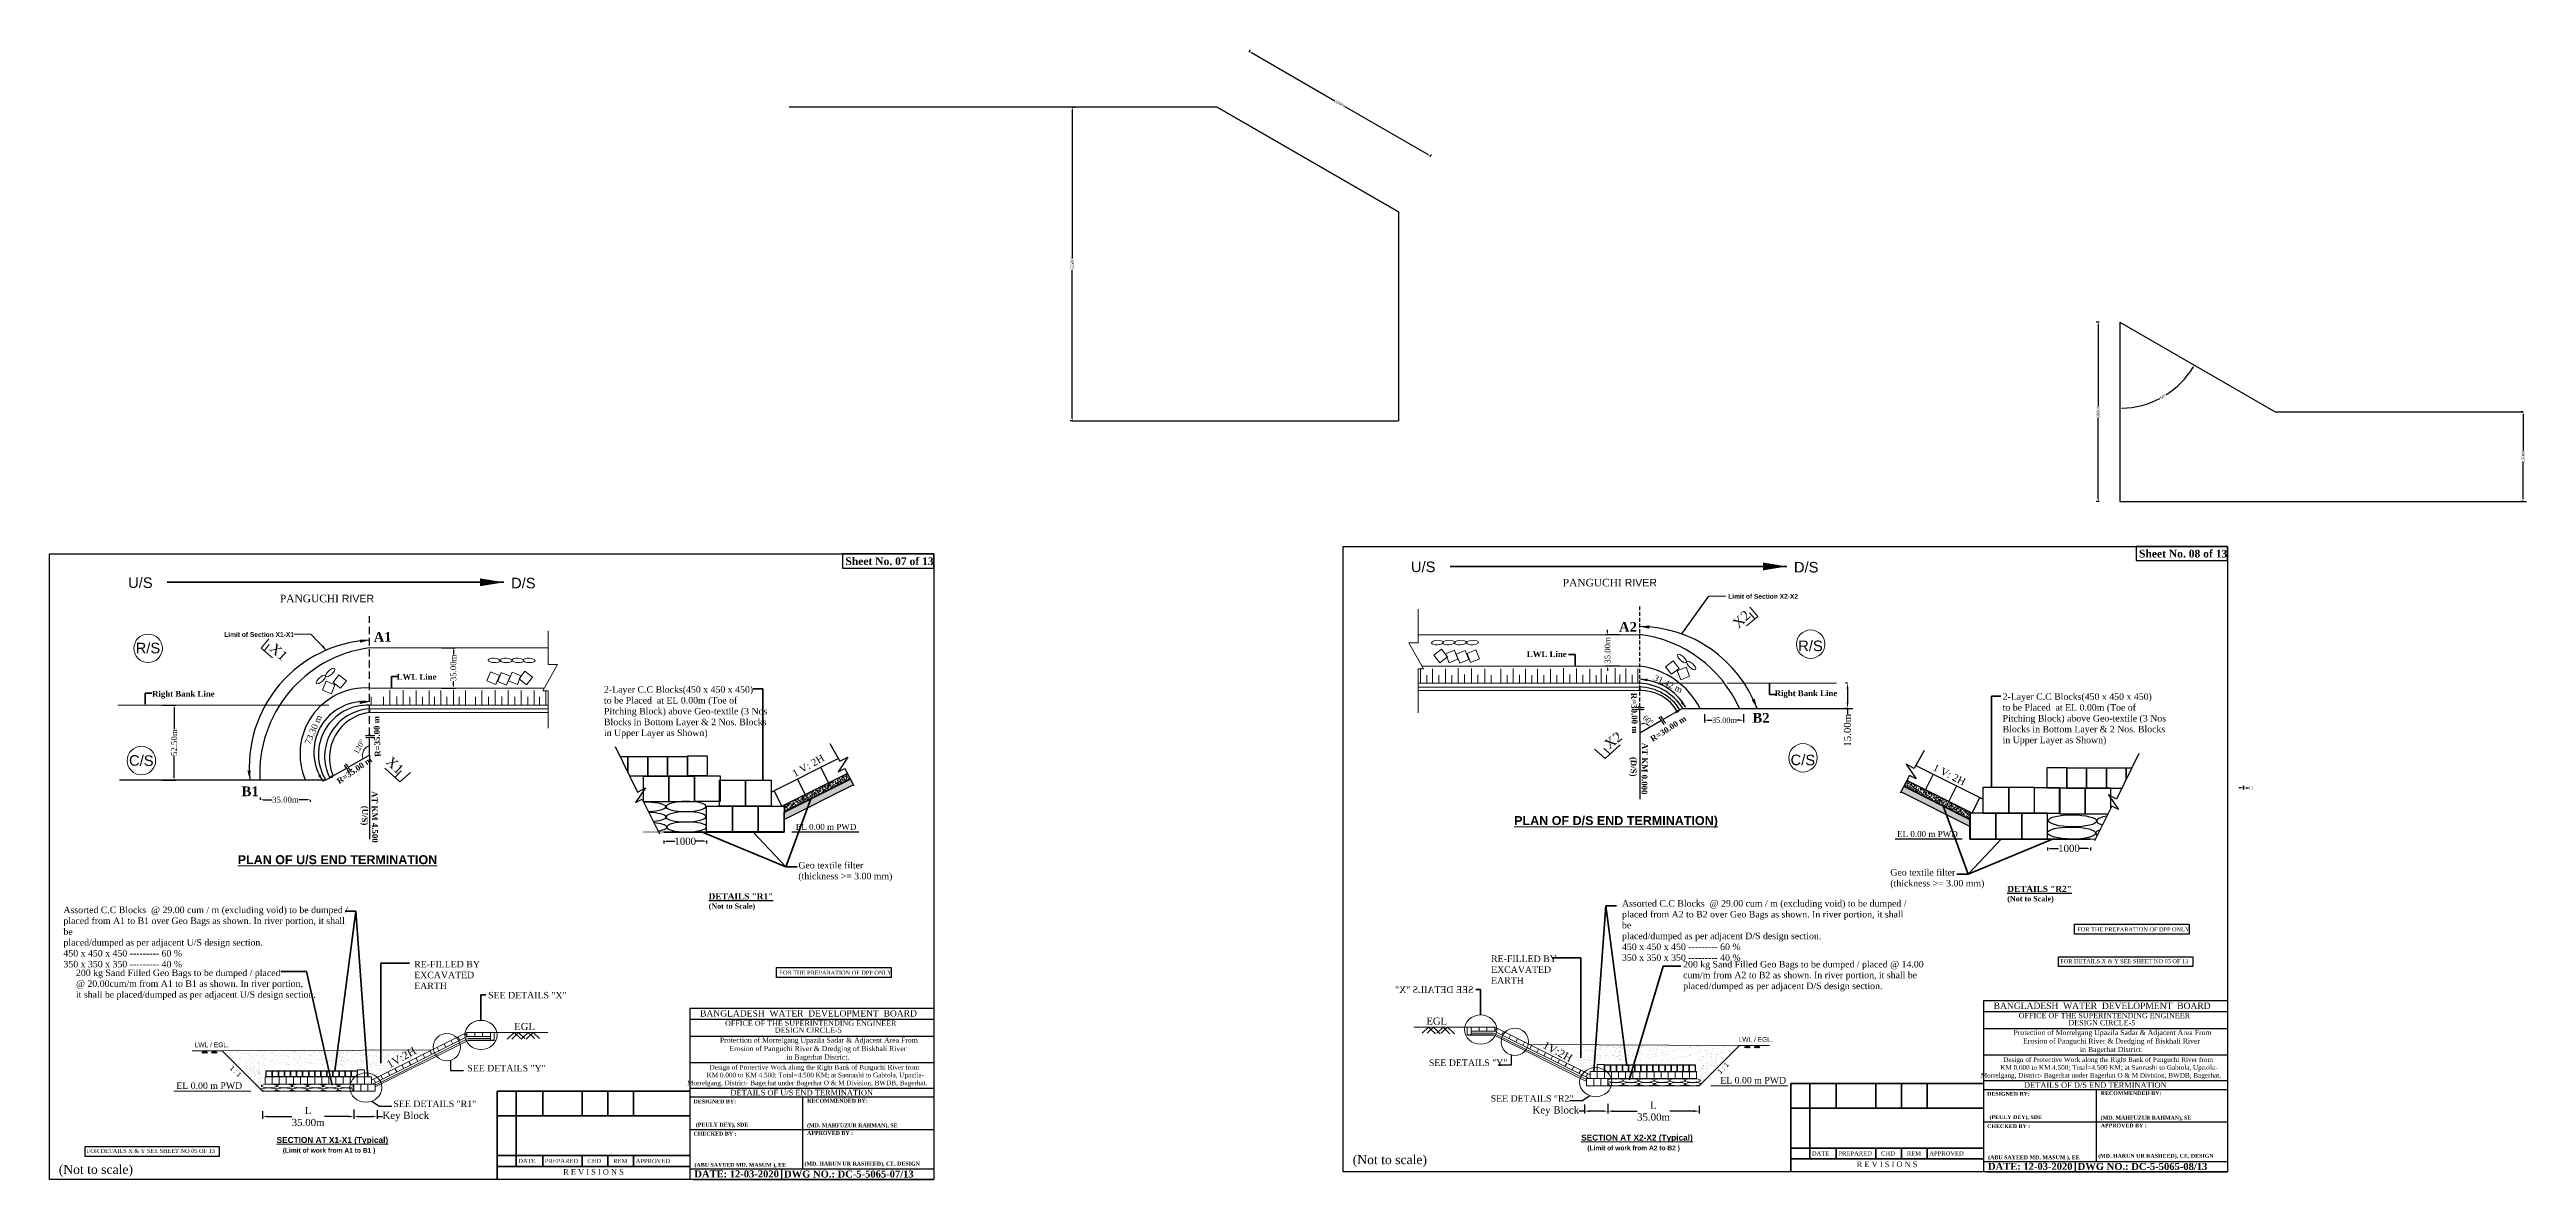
# Model space of a CAD drawing. Header units: metres. Extents: x -2434 to 11656, y -15288 to 8109.
# Drawn here: x -172.1 to 242.6, y -8361.3 to -8172.2 of the extents above; entities that cross this region are included whole.
import ezdxf
from ezdxf.enums import TextEntityAlignment as Align

# ---------------------------------------------------------------- set-up
doc = ezdxf.new("R2010")
doc.units = ezdxf.units.M
doc.linetypes.add('DASHED2', pattern=[0.375, 0.25, -0.125])
doc.linetypes.add('DASHEDX2', pattern=[38.1, 25.4, -12.7])
doc.layers.add('Layer1', color=7, linetype='Continuous', lineweight=13)
doc.layers.add('LINE', color=7, linetype='Continuous')
doc.styles.add('Arial B heading -200', font='arialbd.ttf', dxfattribs={"height": 0.6})
doc.styles.add('Arial-200', font='arial.ttf')
doc.styles.add('Kazi_T_H', font='timesbd.ttf')
doc.styles.add('liza', font='times.ttf', dxfattribs={"height": 2})
doc.styles.get("Standard").update_dxf_attribs({"font": 'times.ttf'})
doc.dimstyles.get("Standard").update_dxf_attribs({"dimtxt": 0.5, "dimasz": 0.4075, "dimexe": 0.364, "dimexo": 0.219, "dimgap": 0.09, "dimtad": 0, "dimdec": 0, "dimlfac": 1000, "dimzin": 0, "dimdsep": 46, "dimtxsty": 'Standard', "dimcen": 0.09, "dimadec": 0, "dimazin": 0, "dimtfac": 1, "dimtdec": 0, "dimtofl": 0, "dimtmove": 0, "dimatfit": 3, "dimfxl": 1, "dimtolj": 1, "dimtzin": 0, "dimarcsym": 0})

# ---------------------------------------------------------------- blocks, each defined once
blk = doc.blocks.new('*D1159')
at = {"color": 0, "linetype": 'ByBlock', "lineweight": -2, "ltscale": 0.5}
for p, q in [((-106.48, -8272.28), (-104.12, -8272.28)), ((-104.49, -8272.69), (-104.49, -8273.42)), ((-106.48, -8279.03), (-104.12, -8279.03)), ((-104.49, -8278.62), (-104.49, -8277.89))]:
    blk.add_line(p, q, dxfattribs=at)
at = {"color": 0, "linetype": 'ByBlock', "lineweight": -3, "ltscale": 0.5}
for points in [[(-104.56, -8272.69), (-104.42, -8272.69), (-104.49, -8272.28)], [(-104.56, -8278.62), (-104.42, -8278.62), (-104.49, -8279.03)]]:
    blk.add_solid(points, dxfattribs=at)
at = {"layer": 'Defpoints', "color": 0, "linetype": 'ByBlock', "lineweight": -3, "ltscale": 0.5}
for p in [(-106.7, -8272.28), (-106.7, -8279.03), (-104.49, -8279.03)]:
    blk.add_point(p, dxfattribs=at)
at = {"color": 0, "linetype": 'ByBlock', "lineweight": 18, "ltscale": 0.5, "insert": (-104.49, -8275.65), "char_height": 0.5, "attachment_point": 5, "rotation": 90}
blk.add_mtext('\\A1;{\\H1.95x;35.00m}', dxfattribs=at)
blk = doc.blocks.new('*D1160')
at = {"color": 0, "linetype": 'ByBlock', "lineweight": -2, "ltscale": 0.5}
for p, q in [((-136.76, -8297.72), (-136.76, -8297.36)), ((-136.35, -8297.72), (-134.84, -8297.72)), ((-128.86, -8297.72), (-130.37, -8297.72)), ((-128.45, -8297.72), (-128.45, -8298.08))]:
    blk.add_line(p, q, dxfattribs=at)
at = {"color": 0, "linetype": 'ByBlock', "lineweight": -3, "ltscale": 0.5}
for points in [[(-136.35, -8297.65), (-136.35, -8297.79), (-136.76, -8297.72)], [(-128.86, -8297.65), (-128.86, -8297.79), (-128.45, -8297.72)]]:
    blk.add_solid(points, dxfattribs=at)
at = {"layer": 'Defpoints', "color": 0, "linetype": 'ByBlock', "lineweight": -3, "ltscale": 0.5}
for p in [(-136.76, -8297.93), (-128.45, -8297.72), (-128.45, -8297.72)]:
    blk.add_point(p, dxfattribs=at)
at = {"color": 0, "linetype": 'ByBlock', "lineweight": 18, "ltscale": 0.5, "insert": (-132.6, -8297.72), "char_height": 0.5, "attachment_point": 5}
blk.add_mtext('\\A1;{\\H1.95x;35.00m}', dxfattribs=at)
blk = doc.blocks.new('*D1161')
at = {"color": 0, "linetype": 'ByBlock', "lineweight": -2, "ltscale": 0.5}
for p, q in [((-153.23, -8281.88), (-150.87, -8281.88)), ((-151.23, -8282.29), (-151.23, -8285.93)), ((-151.23, -8294.04), (-151.23, -8290.39)), ((-153.23, -8294.44), (-150.87, -8294.44))]:
    blk.add_line(p, q, dxfattribs=at)
at = {"color": 0, "linetype": 'ByBlock', "lineweight": -3, "ltscale": 0.5}
for points in [[(-151.3, -8282.29), (-151.17, -8282.29), (-151.23, -8281.88)], [(-151.3, -8294.04), (-151.17, -8294.04), (-151.23, -8294.44)]]:
    blk.add_solid(points, dxfattribs=at)
at = {"layer": 'Defpoints', "color": 0, "linetype": 'ByBlock', "lineweight": -3, "ltscale": 0.5}
for p in [(-153.45, -8281.88), (-153.45, -8294.44), (-151.23, -8294.44)]:
    blk.add_point(p, dxfattribs=at)
at = {"color": 0, "linetype": 'ByBlock', "lineweight": 18, "ltscale": 0.5, "insert": (-151.23, -8288.16), "char_height": 0.5, "attachment_point": 5, "rotation": 90}
blk.add_mtext('\\A1;{\\H1.95x;52.50m}', dxfattribs=at)
blk = doc.blocks.new('*D1162')
at = {"layer": 'Defpoints', "color": 0, "lineweight": -3, "ltscale": 0.5}
for p in [(104.96, -8283.18), (111.53, -8283.18), (111.53, -8284.41)]:
    blk.add_point(p, dxfattribs=at)
at = {"layer": 'LINE', "color": 7, "ltscale": 0.5}
for p, q in [((104.96, -8283.4), (104.96, -8284.77)), ((105.66, -8284.41), (106.25, -8284.41)), ((110.83, -8284.41), (110.4, -8284.41)), ((111.53, -8283.4), (111.53, -8284.77))]:
    blk.add_line(p, q, dxfattribs=at)
at = {"layer": 'LINE', "color": 7, "lineweight": -3, "ltscale": 0.5}
for points in [[(105.66, -8284.29), (105.66, -8284.53), (104.96, -8284.41)], [(110.83, -8284.29), (110.83, -8284.53), (111.53, -8284.41)]]:
    blk.add_solid(points, dxfattribs=at)
at = {"layer": 'LINE', "color": 7, "lineweight": 9, "ltscale": 0.5, "insert": (108.33, -8284.41), "char_height": 0.9, "attachment_point": 5}
blk.add_mtext('\\A1;35.00m', dxfattribs=at)
blk = doc.blocks.new('*D1163')
at = {"color": 0, "linetype": 'ByBlock', "lineweight": -2, "ltscale": 0.5}
for p, q in [((90.75, -8270.11), (88.39, -8270.11)), ((88.76, -8269.7), (88.76, -8269.29)), ((90.74, -8275.36), (88.39, -8275.36)), ((88.76, -8275.77), (88.76, -8276.17))]:
    blk.add_line(p, q, dxfattribs=at)
at = {"color": 0, "linetype": 'ByBlock', "lineweight": -3, "ltscale": 0.5}
for points in [[(88.69, -8269.7), (88.83, -8269.7), (88.76, -8270.11)], [(88.69, -8275.77), (88.83, -8275.77), (88.76, -8275.36)]]:
    blk.add_solid(points, dxfattribs=at)
at = {"layer": 'Defpoints', "color": 0, "linetype": 'ByBlock', "lineweight": -3, "ltscale": 0.5}
for p in [(90.97, -8270.11), (88.76, -8275.36), (90.95, -8275.36)]:
    blk.add_point(p, dxfattribs=at)
at = {"color": 0, "linetype": 'ByBlock', "lineweight": 18, "ltscale": 0.5, "insert": (88.76, -8272.73), "char_height": 0.5, "attachment_point": 5, "rotation": 90}
blk.add_mtext('\\A1;{\\H1.95x;35.00m}', dxfattribs=at)
blk = doc.blocks.new('*D1164')
at = {"color": 0, "lineweight": -2, "ltscale": 0.5}
for p, q in [((128.93, -8278.22), (128.57, -8278.22)), ((128.93, -8279.22), (128.93, -8281.42)), ((128.93, -8282.42), (128.57, -8282.42)), ((128.93, -8282.42), (128.93, -8283.42))]:
    blk.add_line(p, q, dxfattribs=at)
at = {"color": 0, "linetype": 'Continuous', "lineweight": -3, "ltscale": 0.5}
for points in [[(128.77, -8279.22), (129.1, -8279.22), (128.93, -8278.22)], [(128.77, -8281.42), (129.1, -8281.42), (128.93, -8282.42)]]:
    blk.add_solid(points, dxfattribs=at)
at = {"layer": 'Defpoints', "color": 0, "linetype": 'Continuous', "lineweight": -3, "ltscale": 0.5}
for p in [(129.1, -8278.22), (128.93, -8282.42), (128.93, -8282.42)]:
    blk.add_point(p, dxfattribs=at)
at = {"color": 0, "linetype": 'Continuous', "lineweight": 30, "ltscale": 0.5, "insert": (128.93, -8286.09), "char_height": 1.2, "attachment_point": 5, "rotation": 90}
blk.add_mtext('\\A1;15.00m', dxfattribs=at)
blk = doc.blocks.new('*D1165')
at = {"color": 0, "lineweight": -2, "ltscale": 0.5}
for p, q in [((194.84, -8295.73), (194.43, -8295.73)), ((195.25, -8295.73), (195.25, -8295.37)), ((195.26, -8295.73), (195.26, -8295.37)), ((195.67, -8295.73), (196.08, -8295.73))]:
    blk.add_line(p, q, dxfattribs=at)
at = {"color": 0, "linetype": 'Continuous', "lineweight": -3, "ltscale": 0.5}
for points in [[(194.84, -8295.67), (194.84, -8295.8), (195.25, -8295.73)], [(195.67, -8295.67), (195.67, -8295.8), (195.26, -8295.73)]]:
    blk.add_solid(points, dxfattribs=at)
at = {"layer": 'Defpoints', "color": 0, "linetype": 'Continuous', "lineweight": -3, "ltscale": 0.5}
for p in [(195.25, -8295.77), (195.26, -8295.73), (195.26, -8295.77)]:
    blk.add_point(p, dxfattribs=at)
at = {"color": 0, "linetype": 'Continuous', "lineweight": -3, "ltscale": 0.5, "insert": (196.47, -8295.73), "char_height": 0.5, "attachment_point": 5}
blk.add_mtext('\\A1;15', dxfattribs=at)
blk = doc.blocks.new('*D1166')
at = {"layer": 'Defpoints', "color": 0, "lineweight": -3, "ltscale": 0.5}
for p in [(88.81, -8348.42), (104.1, -8348.71), (104.1, -8349.84)]:
    blk.add_point(p, dxfattribs=at)
at = {"layer": 'LINE', "color": 7, "ltscale": 0.5}
for p, q in [((88.81, -8348.64), (88.81, -8350.21)), ((89.71, -8349.84), (93.72, -8349.84)), ((103.2, -8349.84), (99.19, -8349.84)), ((104.1, -8348.93), (104.1, -8350.21))]:
    blk.add_line(p, q, dxfattribs=at)
at = {"layer": 'LINE', "color": 7, "lineweight": -3, "ltscale": 0.5}
for points in [[(89.71, -8349.69), (89.71, -8349.99), (88.81, -8349.84)], [(103.2, -8349.69), (103.2, -8349.99), (104.1, -8349.84)]]:
    blk.add_solid(points, dxfattribs=at)
at = {"layer": 'LINE', "color": 7, "lineweight": 9, "ltscale": 0.5, "insert": (96.45, -8349.84), "char_height": 1.2, "attachment_point": 5}
blk.add_mtext('\\A1;L\\P35.00m', dxfattribs=at)
blk = doc.blocks.new('*D1167')
at = {"layer": 'Defpoints', "color": 0, "lineweight": -3, "ltscale": 0.5}
for p in [(84.89, -8348.53), (84.89, -8349.84), (88.81, -8348.53)]:
    blk.add_point(p, dxfattribs=at)
at = {"layer": 'LINE', "color": 7, "ltscale": 0.5}
for p, q in [((84.89, -8349.84), (83.99, -8349.84)), ((84.89, -8348.75), (84.89, -8350.21)), ((87.91, -8349.84), (85.79, -8349.84)), ((88.81, -8348.75), (88.81, -8350.21))]:
    blk.add_line(p, q, dxfattribs=at)
at = {"layer": 'LINE', "color": 7, "lineweight": -3, "ltscale": 0.5}
for points in [[(85.79, -8349.69), (85.79, -8349.99), (84.89, -8349.84)], [(87.91, -8349.69), (87.91, -8349.99), (88.81, -8349.84)]]:
    blk.add_solid(points, dxfattribs=at)
at = {"layer": 'LINE', "color": 7, "lineweight": 9, "ltscale": 0.5, "insert": (80.1, -8349.84), "char_height": 1.2, "attachment_point": 5}
blk.add_mtext('\\A1;Key Block', dxfattribs=at)
blk = doc.blocks.new('*D1168')
at = {"color": 0, "lineweight": -2, "ltscale": 0.5}
for p, q in [((-0.87, -8181.81), (-0.5, -8181.81)), ((-0.87, -8182.22), (-0.87, -8207.08)), ((-0.87, -8233.9), (-0.87, -8209.04)), ((-0.87, -8234.31), (-1.23, -8234.31))]:
    blk.add_line(p, q, dxfattribs=at)
at = {"color": 0, "linetype": 'Continuous', "lineweight": -3, "ltscale": 0.5}
for points in [[(-0.94, -8182.22), (-0.8, -8182.22), (-0.87, -8181.81)], [(-0.94, -8233.9), (-0.8, -8233.9), (-0.87, -8234.31)]]:
    blk.add_solid(points, dxfattribs=at)
at = {"layer": 'Defpoints', "color": 0, "linetype": 'Continuous', "lineweight": -3, "ltscale": 0.5}
for p in [(-0.87, -8181.81), (-0.87, -8234.31), (-0.87, -8234.31)]:
    blk.add_point(p, dxfattribs=at)
at = {"color": 0, "linetype": 'Continuous', "lineweight": -3, "ltscale": 0.5, "insert": (-0.87, -8208.06), "char_height": 0.5, "attachment_point": 5, "rotation": 90}
blk.add_mtext('\\A1;52500', dxfattribs=at)
blk = doc.blocks.new('*D1169')
at = {"color": 0, "lineweight": -2, "ltscale": 0.5}
for p, q in [((28.73, -8172.6), (28.99, -8172.16)), ((29.16, -8172.68), (43.11, -8180.73)), ((58.77, -8189.77), (44.82, -8181.72)), ((59.04, -8190.1), (59.3, -8189.66))]:
    blk.add_line(p, q, dxfattribs=at)
at = {"color": 0, "linetype": 'Continuous', "lineweight": -3, "ltscale": 0.5}
for points in [[(29.2, -8172.62), (29.13, -8172.74), (28.81, -8172.47)], [(58.8, -8189.71), (58.73, -8189.83), (59.12, -8189.97)]]:
    blk.add_solid(points, dxfattribs=at)
at = {"layer": 'Defpoints', "color": 0, "linetype": 'Continuous', "lineweight": -3, "ltscale": 0.5}
for p in [(23.42, -8181.81), (59.12, -8189.97), (53.73, -8199.31)]:
    blk.add_point(p, dxfattribs=at)
at = {"color": 0, "linetype": 'Continuous', "lineweight": -3, "ltscale": 0.5, "insert": (43.96, -8181.22), "char_height": 0.5, "attachment_point": 5, "rotation": 330}
blk.add_mtext('\\A1;35000', dxfattribs=at)
blk = doc.blocks.new('*D1170')
at = {"color": 0, "lineweight": -2, "ltscale": 0.5}
for start, end in [(302.2738, 328.3799), (271.6201, 297.7262)]:
    blk.add_arc((174.53, -8217.78), 14.41, start, end, dxfattribs=at)
at = {"color": 0, "linetype": 'Continuous', "lineweight": -3, "ltscale": 0.5}
for points in [[(186.74, -8225.3), (186.86, -8225.37), (187.01, -8224.98)], [(174.94, -8232.25), (174.94, -8232.11), (174.53, -8232.19)]]:
    blk.add_solid(points, dxfattribs=at)
at = {"layer": 'Defpoints', "color": 0, "linetype": 'Continuous', "lineweight": -3, "ltscale": 0.5}
for p in [(174.53, -8217.78), (174.53, -8217.78), (179.46, -8231.32), (200.51, -8232.78), (174.53, -8247.78)]:
    blk.add_point(p, dxfattribs=at)
at = {"color": 0, "linetype": 'Continuous', "lineweight": -3, "ltscale": 0.5, "insert": (181.74, -8230.26), "char_height": 0.5, "attachment_point": 5, "rotation": 30}
blk.add_mtext('\\A1;60°', dxfattribs=at)
blk = doc.blocks.new('*D1171')
at = {"color": 0, "lineweight": -2, "ltscale": 0.5}
for p, q in [((242.05, -8232.78), (241.68, -8232.78)), ((242.05, -8233.18), (242.05, -8239.32)), ((242.05, -8247.37), (242.05, -8241.23)), ((242.05, -8247.78), (241.68, -8247.78))]:
    blk.add_line(p, q, dxfattribs=at)
at = {"color": 0, "linetype": 'Continuous', "lineweight": -3, "ltscale": 0.5}
for points in [[(241.98, -8233.18), (242.11, -8233.18), (242.05, -8232.78)], [(241.98, -8247.37), (242.11, -8247.37), (242.05, -8247.78)]]:
    blk.add_solid(points, dxfattribs=at)
at = {"layer": 'Defpoints', "color": 0, "linetype": 'Continuous', "lineweight": -3, "ltscale": 0.5}
for p in [(242.05, -8232.78), (242.05, -8247.78), (242.05, -8247.78)]:
    blk.add_point(p, dxfattribs=at)
at = {"color": 0, "linetype": 'Continuous', "lineweight": -3, "ltscale": 0.5, "insert": (242.05, -8240.28), "char_height": 0.5, "attachment_point": 5, "rotation": 90}
blk.add_mtext('\\A1;15000', dxfattribs=at)
blk = doc.blocks.new('*D1172')
at = {"color": 0, "lineweight": -2, "ltscale": 0.5}
for p, q in [((171.05, -8217.78), (170.54, -8217.78)), ((170.9, -8218.18), (170.9, -8231.79)), ((170.9, -8247.37), (170.9, -8233.76)), ((171.05, -8247.78), (170.54, -8247.78))]:
    blk.add_line(p, q, dxfattribs=at)
at = {"color": 0, "linetype": 'Continuous', "lineweight": -3, "ltscale": 0.5}
for points in [[(170.83, -8218.18), (170.97, -8218.18), (170.9, -8217.78)], [(170.83, -8247.37), (170.97, -8247.37), (170.9, -8247.78)]]:
    blk.add_solid(points, dxfattribs=at)
at = {"layer": 'Defpoints', "color": 0, "linetype": 'Continuous', "lineweight": -3, "ltscale": 0.5}
for p in [(174.53, -8217.78), (170.9, -8247.78), (174.53, -8247.78)]:
    blk.add_point(p, dxfattribs=at)
at = {"color": 0, "linetype": 'Continuous', "lineweight": -3, "ltscale": 0.5, "insert": (170.9, -8232.78), "char_height": 0.5, "attachment_point": 5, "rotation": 90}
blk.add_mtext('\\A1;30000', dxfattribs=at)
blk = doc.blocks.new('*D1184')
at = {"color": 0, "lineweight": -2, "ltscale": 0.5}
for p, q in [((-69.26, -8304.52), (-69.26, -8305.03)), ((-68.85, -8304.67), (-67.4, -8304.67)), ((-62.49, -8304.67), (-63.95, -8304.67)), ((-62.09, -8304.52), (-62.09, -8305.03))]:
    blk.add_line(p, q, dxfattribs=at)
at = {"color": 0, "linetype": 'Continuous', "lineweight": -3, "ltscale": 0.5}
for points in [[(-68.85, -8304.6), (-68.85, -8304.74), (-69.26, -8304.67)], [(-62.49, -8304.6), (-62.49, -8304.74), (-62.09, -8304.67)]]:
    blk.add_solid(points, dxfattribs=at)
at = {"layer": 'Defpoints', "color": 0, "linetype": 'Continuous', "lineweight": -3, "ltscale": 0.5}
for p in [(-69.26, -8304.05), (-69.26, -8304.67), (-62.09, -8304.04)]:
    blk.add_point(p, dxfattribs=at)
at = {"color": 0, "linetype": 'Continuous', "lineweight": -3, "ltscale": 0.5, "insert": (-65.67, -8304.67), "char_height": 1.2, "attachment_point": 5}
blk.add_mtext('\\A1;1000', dxfattribs=at)
blk = doc.blocks.new('*D1185')
at = {"color": 0, "lineweight": -2, "ltscale": 0.5}
for p, q in [((162.42, -8305.71), (162.42, -8306.23)), ((162.83, -8305.86), (164.28, -8305.86)), ((169.18, -8305.86), (167.73, -8305.86)), ((169.59, -8305.71), (169.59, -8306.23))]:
    blk.add_line(p, q, dxfattribs=at)
at = {"color": 0, "linetype": 'Continuous', "lineweight": -3, "ltscale": 0.5}
for points in [[(162.83, -8305.8), (162.83, -8305.93), (162.42, -8305.86)], [(169.18, -8305.8), (169.18, -8305.93), (169.59, -8305.86)]]:
    blk.add_solid(points, dxfattribs=at)
at = {"layer": 'Defpoints', "color": 0, "linetype": 'Continuous', "lineweight": -3, "ltscale": 0.5}
for p in [(162.42, -8305.23), (169.59, -8305.24), (169.59, -8305.86)]:
    blk.add_point(p, dxfattribs=at)
at = {"color": 0, "linetype": 'Continuous', "lineweight": -3, "ltscale": 0.5, "insert": (166.01, -8305.86), "char_height": 1.2, "attachment_point": 5}
blk.add_mtext('\\A1;1000', dxfattribs=at)
blk = doc.blocks.new('*D1186')
at = {"layer": 'Defpoints', "color": 0, "lineweight": -3, "ltscale": 0.5}
for p in [(-136.45, -8349.61), (-136.45, -8350.74), (-121.17, -8349.33)]:
    blk.add_point(p, dxfattribs=at)
at = {"layer": 'LINE', "color": 7, "ltscale": 0.5}
for p, q in [((-136.45, -8349.83), (-136.45, -8351.11)), ((-135.55, -8350.74), (-131.54, -8350.74)), ((-122.07, -8350.74), (-126.08, -8350.74)), ((-121.17, -8349.55), (-121.17, -8351.11))]:
    blk.add_line(p, q, dxfattribs=at)
at = {"layer": 'LINE', "color": 7, "lineweight": -3, "ltscale": 0.5}
for points in [[(-135.55, -8350.59), (-135.55, -8350.89), (-136.45, -8350.74)], [(-122.07, -8350.59), (-122.07, -8350.89), (-121.17, -8350.74)]]:
    blk.add_solid(points, dxfattribs=at)
at = {"layer": 'LINE', "color": 7, "lineweight": 9, "ltscale": 0.5, "insert": (-128.81, -8350.74), "char_height": 1.2, "attachment_point": 5}
blk.add_mtext('\\A1;L\\P35.00m', dxfattribs=at)
blk = doc.blocks.new('*D1187')
at = {"layer": 'Defpoints', "color": 0, "lineweight": -3, "ltscale": 0.5}
for p in [(-121.17, -8349.44), (-117.25, -8349.44), (-117.25, -8350.74)]:
    blk.add_point(p, dxfattribs=at)
at = {"layer": 'LINE', "color": 7, "ltscale": 0.5}
for p, q in [((-121.17, -8349.65), (-121.17, -8351.11)), ((-120.27, -8350.74), (-118.15, -8350.74)), ((-117.25, -8349.65), (-117.25, -8351.11)), ((-117.25, -8350.74), (-116.35, -8350.74))]:
    blk.add_line(p, q, dxfattribs=at)
at = {"layer": 'LINE', "color": 7, "lineweight": -3, "ltscale": 0.5}
for points in [[(-120.27, -8350.59), (-120.27, -8350.89), (-121.17, -8350.74)], [(-118.15, -8350.59), (-118.15, -8350.89), (-117.25, -8350.74)]]:
    blk.add_solid(points, dxfattribs=at)
at = {"layer": 'LINE', "color": 7, "lineweight": 9, "ltscale": 0.5, "insert": (-112.45, -8350.74), "char_height": 1.2, "attachment_point": 5}
blk.add_mtext('\\A1;Key Block', dxfattribs=at)

msp = doc.modelspace()

# ---------------------------------------------------------------- hatches: boundary and pattern name
at = {"linetype": 'Continuous', "lineweight": 30, "ltscale": 0.5}
h = msp.add_hatch(dxfattribs=at)
h.set_pattern_fill('AR-CONC', scale=0.003533, angle=135, style=0)
h.set_pattern_definition([(355, (5.9742, -8236.7342), (0.4152926, 0.4949264), [0.0673, -0.740298]), (50, (5.9742, -8236.7342), (0.3892333, -0.565311), [0.05384, -0.5922386]), (304.549, (6.0088, -8236.6929), (0.8045254, -0.070381), [0.057196, -0.6291564]), (358.8158, (6.1011, -8236.8611), (0.572149, 0.782198), [0.10095, -1.110447]), (308.3644, (6.1488, -8236.7959), (1.211137, -0.025034), [0.085794, -0.943735]), (53.816, (6.1011, -8236.8611), (1.211137, -0.025032), [0.08076, -0.888358]), (24, (6.1328, -8236.7659), (0.123278, 0.6342102), [0.0673, -0.740298]), (79, (6.1328, -8236.7659), (0.6144994, -0.305728), [0.05384, -0.5922386]), (333.5486, (6.1431, -8236.71305), (0.7377774, 0.32848), [0.057196, -0.6291564]), (7.5, (5.9742, -8236.73417), (0.2189397, -0.2035086), [0, -0.58506, 0, -0.6012119, 0, -0.5944819]), (37.5, (5.9742, -8236.73417), (0.4171778, -0.0833378), [0, -0.3427805, 0, -0.5716, 0, -0.2265761]), (77.5, (5.8327, -8236.87567), (0.3244036, 0.35302515), [0, -0.2243328, 0, -0.6999183, 0, -0.9287378]), (87.5, (5.76925, -8236.9391), (0.4335537, 0.3065195), [0, -0.2916326, 0, -0.4648176, 0, -0.6595384])])
h.paths.add_polyline_path([(-38.528282, -8293.307755), (-38.029023, -8294.266904), (-49.114741, -8299.809763), (-49.114741, -8299.398462), (-49.114741, -8298.77689), (-49.466266, -8298.77689)])
h = msp.add_hatch(dxfattribs=at)
h.set_pattern_fill('AR-SAND', scale=0.006006, angle=135, style=0)
h.set_pattern_definition([(7.5, (5.9742, -8236.73417), (0.2010449, -0.21463466), [0, -0.2318704, 0, -0.2593287, 0, -0.24788774]), (37.5, (5.9742, -8236.73417), (0.4953148, -0.1135154), [0, -0.125088, 0, -0.20898844, 0, -0.0800868]), (77.5, (5.84152, -8236.86685), (0.3365221, 0.3353015), [0, -0.07627315, 0, -0.27458335, 0, -0.3584838]), (87.5, (5.8415, -8236.86685), (0.4189323, 0.2295889), [0, -0.0381366, 0, -0.18000464, 0, -0.2059375])])
h.paths.add_polyline_path([(-38.029023, -8294.266904), (-37.529822, -8295.22594), (-49.10614, -8301.014099), (-49.10614, -8299.805463)])
h = msp.add_hatch(dxfattribs=at)
h.set_pattern_fill('AR-SAND', scale=0.006006, angle=135, style=0)
h.set_pattern_definition([(172.5, (94.35675, -8237.92698), (-0.2010449, -0.21463466), [0, -0.2318704, 0, -0.2593287, 0, -0.24788774]), (142.5, (94.35675, -8237.92698), (-0.4953148, -0.1135154), [0, -0.125088, 0, -0.20898844, 0, -0.0800868]), (102.5, (94.48943, -8238.05966), (-0.3365221, 0.3353015), [0, -0.07627315, 0, -0.27458335, 0, -0.3584838]), (92.5, (94.48943, -8238.05966), (-0.4189323, 0.2295889), [0, -0.0381366, 0, -0.18000464, 0, -0.2059375])])
h.paths.add_polyline_path([(138.359967, -8295.45971), (137.860767, -8296.418746), (149.437084, -8302.206905), (149.437084, -8300.998269)])
h = msp.add_hatch(dxfattribs=at)
h.set_pattern_fill('AR-CONC', scale=0.003533, angle=135, style=0)
h.set_pattern_definition([(185, (94.35675, -8237.927), (-0.4152926, 0.4949264), [0.0673, -0.740298]), (130, (94.35675, -8237.927), (-0.3892333, -0.565311), [0.05384, -0.5922386]), (235.451, (94.32214, -8237.88574), (-0.8045254, -0.070381), [0.057196, -0.6291564]), (181.1842, (94.22985, -8238.0539), (-0.572149, 0.782198), [0.10095, -1.110447]), (231.6356, (94.1822, -8237.9887), (-1.211137, -0.025034), [0.085794, -0.943735]), (126.184, (94.2298, -8238.0539), (-1.211137, -0.025032), [0.08076, -0.888358]), (156, (94.1981, -8237.9587), (-0.123278, 0.6342102), [0.0673, -0.740298]), (101, (94.1981, -8237.9587), (-0.6144994, -0.305728), [0.05384, -0.5922386]), (206.4514, (94.18785, -8237.90585), (-0.7377774, 0.32848), [0.057196, -0.6291564]), (172.5, (94.35675, -8237.92698), (-0.2189397, -0.2035086), [0, -0.58506, 0, -0.6012119, 0, -0.5944819]), (142.5, (94.35675, -8237.92698), (-0.4171778, -0.0833378), [0, -0.3427805, 0, -0.5716, 0, -0.2265761]), (102.5, (94.49825, -8238.06848), (-0.3244036, 0.35302515), [0, -0.2243328, 0, -0.6999183, 0, -0.9287378]), (92.5, (94.5617, -8238.13193), (-0.4335537, 0.3065195), [0, -0.2916326, 0, -0.4648176, 0, -0.6595384])])
h.paths.add_polyline_path([(138.859226, -8294.500561), (138.359967, -8295.45971), (149.445685, -8301.002569), (149.445685, -8300.591268), (149.445685, -8299.969696), (149.797211, -8299.969696)])

# ---------------------------------------------------------------- linework, layer by layer
at = {"color": 0, "linetype": 'Continuous', "lineweight": -3, "ltscale": 0.5}
for p, q in [((23.418206, -8181.81045), (-48.284355, -8181.81045)), ((23.418206, -8181.81045), (53.729095, -8199.31045)), ((53.729095, -8199.31045), (23.418206, -8181.81045)), ((53.729095, -8199.31045), (53.729095, -8234.31045)), ((174.529323, -8217.775323), (174.529323, -8247.775323)), ((174.529323, -8217.775323), (200.510085, -8232.775323)), ((-0.868793, -8234.31045), (53.729095, -8234.31045)), ((200.510085, -8232.775323), (242.045899, -8232.775323)), ((174.529323, -8247.775323), (242.603674, -8247.775323)), ((94.128882, -8282.530239), (94.153157, -8286.577956)), ((97.795893, -8284.46525), (94.153157, -8286.577956)), ((101.33956, -8282.408166), (98.077868, -8284.301711)), ((101.321956, -8282.421297), (129.795831, -8282.421297)), ((101.332985, -8282.413815), (101.333459, -8282.414632)), ((-118.531363, -8290.235679), (-118.519701, -8287.215821)), ((94.153157, -8286.577956), (94.153157, -8297.618334)), ((-122.339813, -8292.427621), (-125.856475, -8294.443425)), ((-118.529252, -8290.243349), (-122.051768, -8292.262509)), ((-118.531359, -8290.234854), (-118.531359, -8304.311959)), ((-125.856475, -8294.443425), (-160.400109, -8294.443425)), ((195.245619, -8295.967296), (195.245619, -8295.774693)), ((195.245619, -8295.967296), (195.275619, -8295.967296)), ((195.260619, -8295.941315), (195.260619, -8295.72771)), ((195.260619, -8295.941315), (195.275619, -8295.967296)), ((-97.63077, -8337.99115), (-102.017365, -8337.99115)), ((65.274905, -8337.089313), (69.6615, -8337.089313))]:
    msp.add_line(p, q, dxfattribs=at)
at = {"linetype": 'ByBlock', "lineweight": 18, "ltscale": 0.5}
for p, q in [((105.728262, -8263.666893), (108.577072, -8263.666893)), ((-128.37358, -8269.993113), (-131.222391, -8269.993113)), ((-122.33666, -8346.489685), (-123.200437, -8346.489685)), ((89.980795, -8345.587849), (90.844571, -8345.587849))]:
    msp.add_line(p, q, dxfattribs=at)
at = {"color": 0, "linetype": 'DASHED2', "lineweight": -3, "ltscale": 5}
msp.add_line((-118.529252, -8286.881774), (-118.529252, -8266.999413), dxfattribs=at)
at = {"linetype": 'ByBlock', "lineweight": 30, "ltscale": 0.5}
for p, q in [((-24.059515, -8334.52298), (-24.059515, -8361.269867)), ((192.528383, -8333.256579), (192.528383, -8360.003466)), ((152.254592, -8360.003466), (192.528383, -8360.003466)), ((-64.333306, -8361.269867), (-24.059515, -8361.269867))]:
    msp.add_line(p, q, dxfattribs=at)
at = {"color": 0, "linetype": 'Continuous', "lineweight": -3, "ltscale": 0.5}
for points in [[(-76.564412, -8290.471161), (-75.276244, -8290.471161), (-75.276244, -8293.094854)], [(-75.276244, -8293.094854), (-75.276244, -8290.471161), (-71.951244, -8290.471161), (-71.951244, -8293.796161), (-74.93192, -8293.796161)], [(175.607189, -8294.28766), (175.607189, -8292.457786), (172.282189, -8292.457786), (172.282189, -8295.782786), (174.873119, -8295.782786)], [(176.505611, -8292.457786), (175.607189, -8292.457786), (175.607189, -8294.28766)]]:
    msp.add_lwpolyline(points, dxfattribs=at)
for points in [[(-68.626244, -8293.796161), (-71.951244, -8293.796161), (-71.951244, -8290.471161), (-68.626244, -8290.471161)], [(-65.301244, -8293.796161), (-68.626244, -8293.796161), (-68.626244, -8290.471161), (-65.301244, -8290.471161)], [(-61.976244, -8293.715708), (-65.301244, -8293.715708), (-65.301244, -8290.390708), (-61.976244, -8290.390708)], [(162.307189, -8295.702332), (165.632189, -8295.702332), (165.632189, -8292.377332), (162.307189, -8292.377332)], [(165.632189, -8295.782786), (168.957189, -8295.782786), (168.957189, -8292.457786), (165.632189, -8292.457786)], [(168.957189, -8295.782786), (172.282189, -8295.782786), (172.282189, -8292.457786), (168.957189, -8292.457786)], [(166.918293, -8318.561968), (186.116115, -8318.561968), (186.116115, -8320.218539), (166.918293, -8320.218539)], [(-50.359586, -8325.821015), (-31.161765, -8325.821015), (-31.161765, -8327.477586), (-50.359586, -8327.477586)], [(164.245131, -8323.997049), (186.719588, -8323.997049), (186.719588, -8325.652538), (164.245131, -8325.652538)], [(-134.802718, -8344.113685), (-135.81899, -8344.113685), (-135.81899, -8343.064517), (-134.802718, -8343.064517)], [(-133.786446, -8344.113685), (-134.802718, -8344.113685), (-134.802718, -8343.064517), (-133.786446, -8343.064517)], [(-132.770174, -8344.113685), (-133.786446, -8344.113685), (-133.786446, -8343.064517), (-132.770174, -8343.064517)], [(-131.753902, -8344.113685), (-132.770174, -8344.113685), (-132.770174, -8343.064517), (-131.753902, -8343.064517)], [(-130.73763, -8344.113683), (-131.753902, -8344.113683), (-131.753902, -8343.064515), (-130.73763, -8343.064515)], [(-129.721359, -8344.113684), (-130.73763, -8344.113684), (-130.73763, -8343.064516), (-129.721359, -8343.064516)], [(-128.705087, -8344.113684), (-129.721359, -8344.113684), (-129.721359, -8343.064516), (-128.705087, -8343.064516)], [(-127.688815, -8344.113681), (-128.705087, -8344.113681), (-128.705087, -8343.064514), (-127.688815, -8343.064514)], [(-126.672543, -8344.113682), (-127.688815, -8344.113682), (-127.688815, -8343.064514), (-126.672543, -8343.064514)], [(-125.656271, -8344.113683), (-126.672543, -8344.113683), (-126.672543, -8343.064515), (-125.656271, -8343.064515)], [(-124.639999, -8344.113684), (-125.656271, -8344.113684), (-125.656271, -8343.064516), (-124.639999, -8343.064516)], [(-123.623728, -8344.113685), (-124.639999, -8344.113685), (-124.639999, -8343.064517), (-123.623728, -8343.064517)], [(-122.607456, -8344.113684), (-123.623728, -8344.113684), (-123.623728, -8343.064516), (-122.607456, -8343.064516)], [(-121.591184, -8344.113685), (-122.607456, -8344.113685), (-122.607456, -8343.064517), (-121.591184, -8343.064517)], [(-120.574912, -8344.113685), (-121.591184, -8344.113685), (-121.591184, -8343.064517), (-120.574912, -8343.064517)], [(88.219047, -8343.211848), (89.235318, -8343.211848), (89.235318, -8342.16268), (88.219047, -8342.16268)], [(89.235318, -8343.211848), (90.25159, -8343.211848), (90.25159, -8342.16268), (89.235318, -8342.16268)], [(90.25159, -8343.211847), (91.267862, -8343.211847), (91.267862, -8342.162679), (90.25159, -8342.162679)], [(91.267862, -8343.211848), (92.284134, -8343.211848), (92.284134, -8342.16268), (91.267862, -8342.16268)], [(92.284134, -8343.211847), (93.300406, -8343.211847), (93.300406, -8342.162679), (92.284134, -8342.162679)], [(93.300406, -8343.211846), (94.316678, -8343.211846), (94.316678, -8342.162678), (93.300406, -8342.162678)], [(94.316678, -8343.211845), (95.332949, -8343.211845), (95.332949, -8342.162677), (94.316678, -8342.162677)], [(95.332949, -8343.211844), (96.349221, -8343.211844), (96.349221, -8342.162677), (95.332949, -8342.162677)], [(96.349221, -8343.211847), (97.365493, -8343.211847), (97.365493, -8342.162679), (96.349221, -8342.162679)], [(97.365493, -8343.211847), (98.381765, -8343.211847), (98.381765, -8342.162679), (97.365493, -8342.162679)], [(98.381765, -8343.211846), (99.398037, -8343.211846), (99.398037, -8342.162678), (98.381765, -8342.162678)], [(99.398037, -8343.211848), (100.414309, -8343.211848), (100.414309, -8342.16268), (99.398037, -8342.16268)], [(100.414309, -8343.211848), (101.43058, -8343.211848), (101.43058, -8342.16268), (100.414309, -8342.16268)], [(101.43058, -8343.211848), (102.446852, -8343.211848), (102.446852, -8342.16268), (101.43058, -8342.16268)], [(102.446852, -8343.211848), (103.463124, -8343.211848), (103.463124, -8342.16268), (102.446852, -8342.16268)], [(-166.149454, -8355.758915), (-143.674998, -8355.758915), (-143.674998, -8357.414404), (-166.149454, -8357.414404)]]:
    msp.add_lwpolyline(points, close=True, dxfattribs=at)
at = {"linetype": 'ByBlock', "lineweight": 18, "ltscale": 0.5}
for points in [[(-119.365209, -8344.113685), (-120.553209, -8344.113685), (-120.553209, -8342.925685), (-119.365209, -8342.925685)], [(87.009344, -8343.211849), (88.197344, -8343.211849), (88.197344, -8342.023849), (87.009344, -8342.023849)], [(88.219047, -8344.399849), (89.407047, -8344.399849), (89.407047, -8343.211849), (88.219047, -8343.211849)], [(89.407047, -8344.399849), (90.595047, -8344.399849), (90.595047, -8343.211849), (89.407047, -8343.211849)], [(90.595047, -8344.399849), (91.783047, -8344.399849), (91.783047, -8343.211849), (90.595047, -8343.211849)], [(91.783047, -8344.399849), (92.971047, -8344.399849), (92.971047, -8343.211849), (91.783047, -8343.211849)], [(92.971047, -8344.399849), (94.159047, -8344.399849), (94.159047, -8343.211849), (92.971047, -8343.211849)], [(94.159047, -8344.399849), (95.347047, -8344.399849), (95.347047, -8343.211849), (94.159047, -8343.211849)], [(95.347047, -8344.399849), (96.535047, -8344.399849), (96.535047, -8343.211849), (95.347047, -8343.211849)], [(96.535047, -8344.399849), (97.723047, -8344.399849), (97.723047, -8343.211849), (96.535047, -8343.211849)], [(97.723047, -8344.399849), (98.911047, -8344.399849), (98.911047, -8343.211849), (97.723047, -8343.211849)], [(98.911047, -8344.399849), (100.099047, -8344.399849), (100.099047, -8343.211849), (98.911047, -8343.211849)], [(100.099047, -8344.399849), (101.287047, -8344.399849), (101.287047, -8343.211849), (100.099047, -8343.211849)], [(101.287047, -8344.399849), (102.475047, -8344.399849), (102.475047, -8343.211849), (101.287047, -8343.211849)], [(102.475047, -8344.399849), (103.663047, -8344.399849), (103.663047, -8343.211849), (102.475047, -8343.211849)], [(-134.830912, -8345.301685), (-136.018912, -8345.301685), (-136.018912, -8344.113685), (-134.830912, -8344.113685)], [(-133.642912, -8345.301685), (-134.830912, -8345.301685), (-134.830912, -8344.113685), (-133.642912, -8344.113685)], [(-132.454912, -8345.301685), (-133.642912, -8345.301685), (-133.642912, -8344.113685), (-132.454912, -8344.113685)], [(-131.266912, -8345.301685), (-132.454912, -8345.301685), (-132.454912, -8344.113685), (-131.266912, -8344.113685)], [(-130.078912, -8345.301685), (-131.266912, -8345.301685), (-131.266912, -8344.113685), (-130.078912, -8344.113685)], [(-128.890912, -8345.301685), (-130.078912, -8345.301685), (-130.078912, -8344.113685), (-128.890912, -8344.113685)], [(-127.702912, -8345.301685), (-128.890912, -8345.301685), (-128.890912, -8344.113685), (-127.702912, -8344.113685)], [(-126.514912, -8345.301685), (-127.702912, -8345.301685), (-127.702912, -8344.113685), (-126.514912, -8344.113685)], [(-125.326912, -8345.301685), (-126.514912, -8345.301685), (-126.514912, -8344.113685), (-125.326912, -8344.113685)], [(-124.138912, -8345.301685), (-125.326912, -8345.301685), (-125.326912, -8344.113685), (-124.138912, -8344.113685)], [(-122.950912, -8345.301685), (-124.138912, -8345.301685), (-124.138912, -8344.113685), (-122.950912, -8344.113685)], [(-121.762912, -8345.301685), (-122.950912, -8345.301685), (-122.950912, -8344.113685), (-121.762912, -8344.113685)], [(-120.574912, -8345.301685), (-121.762912, -8345.301685), (-121.762912, -8344.113685), (-120.574912, -8344.113685)], [(-119.980912, -8346.489685), (-121.168912, -8346.489685), (-121.168912, -8345.301685), (-119.980912, -8345.301685)], [(-118.792912, -8346.489685), (-119.980912, -8346.489685), (-119.980912, -8345.301685), (-118.792912, -8345.301685)], [(-117.604912, -8346.489685), (-118.792912, -8346.489685), (-118.792912, -8345.301685), (-117.604912, -8345.301685)], [(85.249047, -8345.587849), (86.437047, -8345.587849), (86.437047, -8344.399849), (85.249047, -8344.399849)], [(86.437047, -8345.587849), (87.625047, -8345.587849), (87.625047, -8344.399849), (86.437047, -8344.399849)], [(87.625047, -8345.587849), (88.813047, -8345.587849), (88.813047, -8344.399849), (87.625047, -8344.399849)]]:
    msp.add_lwpolyline(points, close=True, dxfattribs=at)
for points in [[(85.843047, -8344.399849), (85.843047, -8343.211849), (88.219047, -8343.211849), (88.219047, -8344.399849), (87.031047, -8344.399849), (87.031047, -8343.211849)], [(-118.198912, -8345.301685), (-118.198912, -8344.113685), (-120.574912, -8344.113685), (-120.574912, -8345.301685), (-119.386912, -8345.301685), (-119.386912, -8344.113685)]]:
    msp.add_lwpolyline(points, dxfattribs=at)
at = {"color": 0, "linetype": 'Continuous', "lineweight": -3, "ltscale": 0.5}
for centre, radius, start, end in [((94.038771, -8289.814332), 21.081276, 20.52964683, 89.68926297), ((-117.403333, -8292.211498), 21.24957, 93.03726919, 186.02912454), ((-115.665233, -8293.339668), 21.24957, 97.74590502, 182.9774298), ((91.561863, -8290.988638), 21.081276, 23.96185055, 82.93954041), ((92.414922, -8288.607777), 13.364142, 27.57545196, 82.57716846), ((-119.142552, -8290.026821), 11.019579, 86.80952732, 203.62795605), ((-119.407589, -8289.724413), 8.442007, 84.02793138, 215.85331463), ((93.937662, -8287.027772), 8.181677, 32.07588977, 88.73506384), ((93.753066, -8287.139117), 8.93217, 31.93324503, 87.43309187), ((94.233398, -8286.723228), 7.293715, 31.41218578, 90.63077693), ((93.702502, -8286.958174), 9.411464, 30.73158328, 87.24771422), ((-118.824935, -8290.12654), 8.250942, 87.94629337, 211.54708558), ((-118.078775, -8290.474799), 7.963923, 93.24265544, 206.76417091), ((-117.531406, -8290.739741), 7.709647, 97.43655763, 202.91690131)]:
    msp.add_arc(centre, radius, start, end, dxfattribs=at)
for points in [[(93.368867, -8282.242143), (93.810176, -8282.224959), (93.919067, -8282.190592), (94.452071, -8282.276505), (94.876185, -8282.202049)], [(93.380802, -8282.576243), (93.822111, -8282.55906), (93.931001, -8282.524693), (94.464006, -8282.610606), (94.88812, -8282.53615)], [(97.327861, -8283.896126), (97.599023, -8284.244723), (97.690413, -8284.31318), (97.931239, -8284.796375), (98.23892, -8285.09762)], [(97.592399, -8283.691711), (97.863561, -8284.040308), (97.95495, -8284.108764), (98.195777, -8284.591959), (98.503457, -8284.893205)], [(-119.169423, -8286.941731), (-118.728114, -8286.924548), (-118.619224, -8286.890181), (-118.086219, -8286.976094), (-117.662106, -8286.901638)], [(-119.157489, -8287.275832), (-118.71618, -8287.258649), (-118.607289, -8287.224282), (-118.074285, -8287.310195), (-117.650171, -8287.235739)], [(-122.789505, -8291.895832), (-122.518343, -8292.244429), (-122.426954, -8292.312885), (-122.186127, -8292.79608), (-121.878447, -8293.097326)], [(-122.524967, -8291.691417), (-122.253805, -8292.040014), (-122.162416, -8292.10847), (-121.92159, -8292.591665), (-121.613909, -8292.89291)]]:
    msp.add_spline(points, degree=3, dxfattribs=at)
at = {"linetype": 'ByBlock', "lineweight": 18, "ltscale": 0.5}
for points in [[(95.767014, -8269.088318), (95.794895, -8268.5457), (94.153102, -8268.733366)], [(-120.120523, -8271.437377), (-120.179028, -8270.897203), (-118.529252, -8270.991778)], [(-120.141602, -8281.690205), (-120.171848, -8281.147715), (-118.529252, -8281.328223)], [(113.39606, -8280.81432), (112.895696, -8281.026092), (113.781193, -8282.421297)], [(-138.970585, -8292.849284), (-138.430041, -8292.794301), (-138.535364, -8294.443425)]]:
    msp.add_solid(points, dxfattribs=at)
at = {"layer": 'Layer1', "color": 7, "linetype": 'DASHEDX2', "lineweight": 30, "ltscale": 0.025}
msp.add_line((94.153102, -8282.204548), (94.153102, -8265.097374), dxfattribs=at)
at = {"layer": 'LINE', "color": 7, "lineweight": 18, "ltscale": 0.5}
for p, q in [((57.062768, -8265.796433), (57.062768, -8271.44157)), ((57.062768, -8265.796433), (57.062768, -8271.44157)), ((-118.534461, -8272.28478), (-88.600897, -8272.28478)), ((-88.600897, -8269.462211), (-88.600897, -8275.107348)), ((57.062768, -8271.44157), (55.486405, -8271.44157)), ((55.486405, -8271.44157), (57.955031, -8275.823723)), ((94.243824, -8270.094881), (57.062768, -8270.094881)), ((-87.024534, -8275.107348), (-89.49316, -8279.489501)), ((-88.600897, -8275.107348), (-87.024534, -8275.107348)), ((57.062768, -8275.823723), (57.062768, -8283.169182)), ((57.955031, -8275.823723), (57.062768, -8275.823723)), ((57.439523, -8278.238709), (57.439523, -8275.944643)), ((94.21607, -8275.359334), (57.693424, -8275.359334)), ((58.505296, -8278.21698), (58.505296, -8276.848023)), ((59.432551, -8278.238709), (59.432551, -8275.78328)), ((60.498324, -8278.21698), (60.498324, -8276.848023)), ((61.598883, -8278.238709), (61.598883, -8275.78328)), ((62.664656, -8278.21698), (62.664656, -8276.848023)), ((63.765216, -8278.152136), (63.765216, -8275.696708)), ((64.830988, -8278.130408), (64.830988, -8276.761451)), ((65.974884, -8278.195423), (65.974884, -8275.739994)), ((67.040656, -8278.173694), (67.040656, -8276.804737)), ((68.184542, -8278.238709), (68.184542, -8275.78328)), ((69.250314, -8278.21698), (69.250314, -8276.848023)), ((70.897152, -8278.241542), (70.897152, -8275.786114)), ((71.962924, -8278.219814), (71.962924, -8276.850857)), ((72.949767, -8278.195423), (72.949767, -8275.739994)), ((74.01554, -8278.173694), (74.01554, -8276.804737)), ((75.029447, -8278.238709), (75.029447, -8275.78328)), ((76.09522, -8278.21698), (76.09522, -8276.848023)), ((77.022475, -8278.238709), (77.022475, -8275.78328)), ((78.088248, -8278.21698), (78.088248, -8276.848023)), ((79.188808, -8278.238709), (79.188808, -8275.78328)), ((80.25458, -8278.21698), (80.25458, -8276.848023)), ((81.35514, -8278.152136), (81.35514, -8275.696708)), ((82.420912, -8278.130408), (82.420912, -8276.761451)), ((83.564808, -8278.195423), (83.564808, -8275.739994)), ((84.63058, -8278.173694), (84.63058, -8276.804737)), ((85.774466, -8278.238709), (85.774466, -8275.78328)), ((86.840238, -8278.21698), (86.840238, -8276.848023)), ((87.683047, -8278.185605), (87.683047, -8275.730177)), ((88.589562, -8278.163877), (88.589562, -8276.79492)), ((90.019509, -8278.139485), (90.019509, -8275.684057)), ((90.801435, -8278.117757), (90.801435, -8276.7488)), ((91.815343, -8278.182771), (91.815343, -8275.727343)), ((92.881115, -8278.161043), (92.881115, -8276.792086)), ((-118.529252, -8279.025113), (-89.231553, -8279.025113)), ((-118.232089, -8281.838682), (-118.232089, -8280.469725)), ((-116.168709, -8281.839472), (-116.168709, -8280.470516)), ((-115.102937, -8281.861201), (-115.102937, -8279.405772)), ((-113.959041, -8281.796186), (-113.959041, -8280.427229)), ((-112.893269, -8281.817915), (-112.893269, -8279.362486)), ((-111.792709, -8281.882758), (-111.792709, -8280.513802)), ((-110.726937, -8281.904487), (-110.726937, -8279.449058)), ((-109.626377, -8281.882758), (-109.626377, -8280.513802)), ((-108.560604, -8281.904487), (-108.560604, -8279.449058)), ((-107.633349, -8281.882758), (-107.633349, -8280.513802)), ((-106.567577, -8281.904487), (-106.567577, -8279.449058)), ((-105.553669, -8281.839472), (-105.553669, -8280.470516)), ((-104.487896, -8281.861201), (-104.487896, -8279.405772)), ((-103.501053, -8281.885592), (-103.501053, -8280.516635)), ((-102.435281, -8281.90732), (-102.435281, -8279.451892)), ((-100.788443, -8281.882758), (-100.788443, -8280.513802)), ((-99.722671, -8281.904487), (-99.722671, -8279.449058)), ((-98.578785, -8281.839472), (-98.578785, -8280.470516)), ((-97.513013, -8281.861201), (-97.513013, -8279.405772)), ((-96.369117, -8281.796186), (-96.369117, -8280.427229)), ((-95.303345, -8281.817915), (-95.303345, -8279.362486)), ((-94.202785, -8281.882758), (-94.202785, -8280.513802)), ((-93.137013, -8281.904487), (-93.137013, -8279.449058)), ((-92.036453, -8281.882758), (-92.036453, -8280.513802)), ((-90.97068, -8281.904487), (-90.97068, -8279.449058)), ((-90.043425, -8281.882758), (-90.043425, -8280.513802)), ((-89.49316, -8279.489501), (-88.600897, -8279.489501)), ((-88.977652, -8281.904487), (-88.977652, -8279.610421)), ((-88.600897, -8279.489501), (-88.600897, -8285.718828)), ((94.290815, -8278.85864), (57.062768, -8278.85864)), ((94.153102, -8279.429955), (57.062768, -8279.429955)), ((-118.543, -8282.524418), (-88.600897, -8282.524418)), ((-118.535292, -8283.095733), (-88.600897, -8283.095733)), ((-118.930677, -8339.550893), (-118.930677, -8339.550893)), ((-102.22694, -8336.677958), (-118.198912, -8344.663945)), ((-102.22694, -8337.412055), (-118.006201, -8345.301685)), ((-117.633454, -8339.504429), (-117.633454, -8339.504429)), ((-101.994438, -8337.662852), (-117.604912, -8345.468089)), ((-102.017365, -8337.99115), (-117.604912, -8345.784923)), ((-110.884968, -8339.55947), (-110.884968, -8339.55947)), ((-106.925155, -8339.761162), (-107.218794, -8339.173885)), ((-105.750601, -8339.173885), (-106.04424, -8338.586609)), ((-104.576047, -8338.586609), (-104.869686, -8337.999332)), ((-103.401493, -8337.999332), (-103.695132, -8337.412055)), ((-102.22694, -8337.412055), (-102.520578, -8336.824778)), ((-88.659877, -8336.677958), (-102.22694, -8336.677958)), ((-102.22694, -8336.677958), (-102.22694, -8337.334554)), ((-102.22694, -8336.677958), (-99.600557, -8336.677958)), ((-102.22694, -8337.334554), (-98.287366, -8337.334554)), ((-101.994438, -8337.662852), (-98.287366, -8337.662852)), ((-100.913748, -8336.677958), (-100.913748, -8337.334554)), ((-99.600557, -8336.677958), (-99.600557, -8337.334554)), ((-99.600557, -8336.677958), (-99.600557, -8337.334554)), ((-98.287366, -8336.677958), (-98.287366, -8337.334554)), ((-98.287366, -8336.677958), (-98.287366, -8337.334554)), ((56.304012, -8335.776121), (69.871074, -8335.776121)), ((65.9315, -8335.776121), (65.9315, -8336.432717)), ((65.9315, -8335.776121), (65.9315, -8336.432717)), ((69.871074, -8336.432717), (65.9315, -8336.432717)), ((69.638572, -8336.761015), (65.9315, -8336.761015)), ((67.244692, -8335.776121), (67.244692, -8336.432717)), ((67.244692, -8335.776121), (67.244692, -8336.432717)), ((69.871074, -8335.776121), (67.244692, -8335.776121)), ((68.557883, -8335.776121), (68.557883, -8336.432717)), ((69.638572, -8336.761015), (85.249047, -8344.566252)), ((69.6615, -8337.089313), (85.249047, -8344.883086)), ((69.871074, -8335.776121), (85.843047, -8343.762108)), ((69.871074, -8335.776121), (69.871074, -8336.432717)), ((69.871074, -8336.510218), (70.164713, -8335.922941)), ((69.871074, -8336.510218), (85.650336, -8344.399849)), ((71.045628, -8337.097495), (71.339266, -8336.510218)), ((72.220182, -8337.684772), (72.51382, -8337.097495)), ((73.394736, -8338.272049), (73.688374, -8337.684772)), ((74.56929, -8338.859325), (74.862928, -8338.272049)), ((75.743844, -8339.446602), (76.037482, -8338.859325)), ((76.918398, -8340.033879), (77.212036, -8339.446602)), ((77.1788, -8339.209578), (77.1788, -8339.209578)), ((77.377405, -8338.891246), (77.377405, -8338.891246)), ((77.486927, -8338.819811), (77.486927, -8338.819811)), ((77.667502, -8338.826933), (77.667502, -8338.826933)), ((77.930013, -8338.867615), (77.930013, -8338.867615)), ((77.961558, -8339.145738), (77.961558, -8339.145738)), ((78.172972, -8339.507554), (78.172972, -8339.507554)), ((78.288443, -8338.784816), (78.288443, -8338.784816)), ((78.35427, -8339.01457), (78.35427, -8339.01457)), ((78.371576, -8339.189222), (78.371576, -8339.189222)), ((78.481098, -8339.117787), (78.481098, -8339.117787)), ((78.529102, -8338.657633), (78.529102, -8338.657633)), ((78.661674, -8339.124909), (78.661674, -8339.124909)), ((78.924185, -8339.16559), (78.924185, -8339.16559)), ((78.95573, -8339.443713), (78.95573, -8339.443713)), ((79.282615, -8339.082792), (79.282615, -8339.082792)), ((79.348442, -8339.312545), (79.348442, -8339.312545)), ((79.523274, -8338.955609), (79.523274, -8338.955609)), ((79.690139, -8339.202155), (79.690139, -8339.202155)), ((79.822607, -8339.503239), (79.822607, -8339.503239)), ((79.916483, -8339.000273), (79.916483, -8339.000273)), ((80.012539, -8339.255714), (80.012539, -8339.255714)), ((80.309195, -8338.869105), (80.309195, -8338.869105)), ((80.652351, -8339.027929), (80.652351, -8339.027929)), ((81.02595, -8339.273658), (81.02595, -8339.273658)), ((81.252294, -8339.071776), (81.252294, -8339.071776)), ((81.34835, -8339.327217), (81.34835, -8339.327217)), ((81.645006, -8338.940608), (81.645006, -8338.940608)), ((81.988162, -8339.099432), (81.988162, -8339.099432)), ((82.860117, -8339.309409), (82.860117, -8339.309409)), ((82.992585, -8339.610494), (82.992585, -8339.610494)), ((83.086461, -8339.107528), (83.086461, -8339.107528)), ((83.182517, -8339.362969), (83.182517, -8339.362969)), ((83.479173, -8338.976359), (83.479173, -8338.976359)), ((83.822329, -8339.135184), (83.822329, -8339.135184)), ((84.658532, -8338.935642), (84.658532, -8338.935642)), ((84.791, -8339.236727), (84.791, -8339.236727)), ((84.884876, -8338.733761), (84.884876, -8338.733761)), ((84.980933, -8338.989202), (84.980933, -8338.989202)), ((85.277589, -8338.602592), (85.277589, -8338.602592)), ((85.620744, -8338.761416), (85.620744, -8338.761416)), ((86.001553, -8339.629583), (86.001553, -8339.629583)), ((86.276533, -8339.446654), (86.276533, -8339.446654)), ((86.456906, -8339.544636), (86.456906, -8339.544636)), ((86.574811, -8338.649056), (86.574811, -8338.649056)), ((86.702037, -8339.252157), (86.702037, -8339.252157)), ((86.702138, -8339.598995), (86.702138, -8339.598995)), ((87.410973, -8339.432276), (87.410973, -8339.432276)), ((87.503654, -8339.564), (87.503654, -8339.564)), ((87.639991, -8339.144382), (87.639991, -8339.144382)), ((87.652083, -8339.557519), (87.652083, -8339.557519)), ((87.930088, -8339.080069), (87.930088, -8339.080069)), ((88.352668, -8339.526931), (88.352668, -8339.526931)), ((88.379003, -8339.21386), (88.379003, -8339.21386)), ((88.622117, -8339.255801), (88.622117, -8339.255801)), ((88.812049, -8339.008276), (88.812049, -8339.008276)), ((88.974438, -8338.848543), (88.974438, -8338.848543)), ((89.154184, -8339.491936), (89.154184, -8339.491936)), ((89.341215, -8339.039634), (89.341215, -8339.039634)), ((89.684987, -8339.191668), (89.684987, -8339.191668)), ((89.833415, -8339.185188), (89.833415, -8339.185188)), ((89.885756, -8339.211409), (89.885756, -8339.211409)), ((90.17665, -8339.400975), (90.17665, -8339.400975)), ((90.448157, -8339.332522), (90.448157, -8339.332522)), ((90.534, -8339.154599), (90.534, -8339.154599)), ((90.800068, -8339.191668), (90.800068, -8339.191668)), ((90.948497, -8339.185188), (90.948497, -8339.185188)), ((90.98218, -8338.998935), (90.98218, -8338.998935)), ((91.000838, -8339.211409), (91.000838, -8339.211409)), ((91.172112, -8338.75141), (91.172112, -8338.75141)), ((91.291731, -8339.400975), (91.291731, -8339.400975)), ((91.563238, -8339.332522), (91.563238, -8339.332522)), ((91.649081, -8339.154599), (91.649081, -8339.154599)), ((91.823717, -8339.564049), (91.823717, -8339.564049)), ((92.104897, -8339.191668), (92.104897, -8339.191668)), ((92.253326, -8339.185188), (92.253326, -8339.185188)), ((92.305667, -8339.211409), (92.305667, -8339.211409)), ((92.59656, -8339.400975), (92.59656, -8339.400975)), ((92.868067, -8339.332522), (92.868067, -8339.332522)), ((92.893216, -8339.014365), (92.893216, -8339.014365)), ((92.953911, -8339.154599), (92.953911, -8339.154599)), ((93.273697, -8338.992994), (93.273697, -8338.992994)), ((93.755427, -8339.119604), (93.755427, -8339.119604)), ((93.903856, -8339.113124), (93.903856, -8339.113124)), ((94.231525, -8339.030251), (94.231525, -8339.030251)), ((94.235909, -8338.818768), (94.235909, -8338.818768)), ((94.521622, -8338.965938), (94.521622, -8338.965938)), ((94.604441, -8339.082536), (94.604441, -8339.082536)), ((94.813297, -8339.018009), (94.813297, -8339.018009)), ((95.003229, -8338.770485), (95.003229, -8338.770485)), ((95.072071, -8339.601987), (95.072071, -8339.601987)), ((95.405957, -8339.047541), (95.405957, -8339.047541)), ((95.554386, -8339.04106), (95.554386, -8339.04106)), ((96.026138, -8339.489627), (96.026138, -8339.489627)), ((96.254971, -8339.010472), (96.254971, -8339.010472)), ((96.427677, -8339.420049), (96.427677, -8339.420049)), ((96.724333, -8339.03344), (96.724333, -8339.03344)), ((96.957629, -8339.447304), (96.957629, -8339.447304)), ((96.994168, -8339.271211), (96.994168, -8339.271211)), ((97.056487, -8338.975477), (97.056487, -8338.975477)), ((97.204916, -8338.968996), (97.204916, -8338.968996)), ((97.905501, -8338.938408), (97.905501, -8338.938408)), ((97.956379, -8339.096985), (97.956379, -8339.096985)), ((98.321087, -8339.145032), (98.321087, -8339.145032)), ((98.611184, -8339.080719), (98.611184, -8339.080719)), ((98.644414, -8339.037083), (98.644414, -8339.037083)), ((98.707017, -8338.903413), (98.707017, -8338.903413)), ((98.834346, -8338.789559), (98.834346, -8338.789559)), ((98.855446, -8338.896933), (98.855446, -8338.896933)), ((98.910447, -8338.984625), (98.910447, -8338.984625)), ((99.556031, -8338.866345), (99.556031, -8338.866345)), ((99.655534, -8338.849193), (99.655534, -8338.849193)), ((100.258794, -8339.439124), (100.258794, -8339.439124)), ((100.357547, -8338.83135), (100.357547, -8338.83135)), ((100.505976, -8338.824869), (100.505976, -8338.824869)), ((100.55545, -8339.052514), (100.55545, -8339.052514)), ((100.714638, -8339.549429), (100.714638, -8339.549429)), ((101.047191, -8339.562086), (101.047191, -8339.562086)), ((101.206561, -8338.794281), (101.206561, -8338.794281)), ((101.67685, -8339.375203), (101.67685, -8339.375203)), ((102.410649, -8339.259814), (102.410649, -8339.259814)), ((102.475531, -8339.056158), (102.475531, -8339.056158)), ((102.630917, -8339.262843), (102.630917, -8339.262843)), ((102.665463, -8338.808633), (102.665463, -8338.808633)), ((102.700746, -8339.195501), (102.700746, -8339.195501)), ((103.598947, -8339.044427), (103.598947, -8339.044427)), ((103.745096, -8338.963974), (103.745096, -8338.963974)), ((104.089911, -8339.458198), (104.089911, -8339.458198)), ((104.09653, -8345.587849), (110.829667, -8338.854712)), ((104.386567, -8339.071588), (104.386567, -8339.071588)), ((104.561159, -8338.870201), (104.561159, -8338.870201)), ((106.306647, -8339.075232), (106.306647, -8339.075232)), ((106.351388, -8339.541061), (106.351388, -8339.541061)), ((106.49658, -8338.827708), (106.49658, -8338.827708)), ((106.500211, -8339.374596), (106.500211, -8339.374596)), ((106.790308, -8339.310283), (106.790308, -8339.310283)), ((107.319418, -8339.322645), (107.319418, -8339.322645)), ((107.834658, -8339.078756), (107.834658, -8339.078756)), ((107.921028, -8339.477272), (107.921028, -8339.477272)), ((108.217684, -8339.090663), (108.217684, -8339.090663)), ((108.28163, -8339.148419), (108.28163, -8339.148419)), ((109.235697, -8339.036059), (109.235697, -8339.036059)), ((110.137764, -8339.094306), (110.137764, -8339.094306)), ((110.829667, -8338.854712), (115.875673, -8338.854712)), ((-143.185532, -8339.756549), (-148.231538, -8339.756549)), ((-136.452395, -8346.489686), (-143.185532, -8339.756549)), ((-142.49363, -8339.996143), (-142.49363, -8339.996143)), ((-141.997997, -8340.642064), (-141.997997, -8340.642064)), ((-141.870603, -8340.926377), (-141.870603, -8340.926377)), ((-141.722174, -8340.932858), (-141.722174, -8340.932858)), ((-141.701341, -8341.028674), (-141.701341, -8341.028674)), ((-141.591562, -8339.937896), (-141.591562, -8339.937896)), ((-141.582181, -8340.693486), (-141.582181, -8340.693486)), ((-141.511409, -8341.276199), (-141.511409, -8341.276199)), ((-141.473657, -8340.833475), (-141.473657, -8340.833475)), ((-141.015776, -8341.92212), (-141.015776, -8341.92212)), ((-140.920658, -8340.967853), (-140.920658, -8340.967853)), ((-140.637495, -8340.050256), (-140.637495, -8340.050256)), ((-140.573549, -8339.9925), (-140.573549, -8339.9925)), ((-140.53783, -8340.925013), (-140.53783, -8340.925013)), ((-140.511445, -8341.007701), (-140.511445, -8341.007701)), ((-140.379577, -8342.009337), (-140.379577, -8342.009337)), ((-140.276893, -8340.379109), (-140.276893, -8340.379109)), ((-140.275933, -8342.004491), (-140.275933, -8342.004491)), ((-140.247733, -8340.989326), (-140.247733, -8340.989326)), ((-140.220073, -8340.998441), (-140.220073, -8340.998441)), ((-140.190524, -8339.980593), (-140.190524, -8339.980593)), ((-140.086961, -8340.626634), (-140.086961, -8340.626634)), ((-140.071644, -8341.004921), (-140.071644, -8341.004921)), ((-140.026239, -8342.599906), (-140.026239, -8342.599906)), ((-139.675283, -8340.224482), (-139.675283, -8340.224482)), ((-139.591328, -8341.272555), (-139.591328, -8341.272555)), ((-139.543415, -8341.226117), (-139.543415, -8341.226117)), ((-139.42551, -8342.121697), (-139.42551, -8342.121697)), ((-139.325655, -8342.630494), (-139.325655, -8342.630494)), ((-139.29946, -8343.079143), (-139.29946, -8343.079143)), ((-139.294672, -8341.659164), (-139.294672, -8341.659164)), ((-139.270128, -8341.039916), (-139.270128, -8341.039916)), ((-139.231582, -8342.236017), (-139.231582, -8342.236017)), ((-139.177226, -8342.636974), (-139.177226, -8342.636974)), ((-139.146173, -8340.21212), (-139.146173, -8340.21212)), ((-139.10474, -8341.906689), (-139.10474, -8341.906689)), ((-138.969685, -8343.315495), (-138.969685, -8343.315495)), ((-138.941485, -8342.30033), (-138.941485, -8342.30033)), ((-138.884276, -8341.291597), (-138.884276, -8341.291597)), ((-138.856076, -8340.276433), (-138.856076, -8340.276433)), ((-138.852445, -8339.729545), (-138.852445, -8339.729545)), ((-138.707253, -8340.442898), (-138.707253, -8340.442898)), ((-138.671274, -8343.091019), (-138.671274, -8343.091019)), ((-138.662513, -8339.977069), (-138.662513, -8339.977069)), ((-138.609107, -8342.55261), (-138.609107, -8342.55261)), ((-138.589348, -8341.338477), (-138.589348, -8341.338477)), ((-138.569543, -8341.070504), (-138.569543, -8341.070504)), ((-138.508002, -8341.790729), (-138.508002, -8341.790729)), ((-138.508002, -8343.098148), (-138.508002, -8343.098148)), ((-138.463298, -8342.295923), (-138.463298, -8342.295923)), ((-138.421114, -8341.076985), (-138.421114, -8341.076985)), ((-138.375709, -8342.671969), (-138.375709, -8342.671969)), ((-138.342555, -8341.550568), (-138.342555, -8341.550568)), ((-138.342555, -8342.857987), (-138.342555, -8342.857987)), ((-138.33143, -8343.297558), (-138.33143, -8343.297558)), ((-138.312451, -8342.93922), (-138.312451, -8342.93922)), ((-138.16688, -8340.62299), (-138.16688, -8340.62299)), ((-138.118229, -8341.712721), (-138.118229, -8341.712721)), ((-138.064852, -8343.179092), (-138.064852, -8343.179092)), ((-138.000324, -8342.608301), (-138.000324, -8342.608301)), ((-137.900469, -8343.117097), (-137.900469, -8343.117097)), ((-137.874274, -8343.565746), (-137.874274, -8343.565746)), ((-137.870224, -8341.0096), (-137.870224, -8341.0096)), ((-137.869486, -8342.145768), (-137.869486, -8342.145768)), ((-137.816109, -8343.612139), (-137.816109, -8343.612139)), ((-137.806396, -8342.722621), (-137.806396, -8342.722621)), ((-137.753186, -8340.555258), (-137.753186, -8340.555258)), ((-137.75204, -8343.123578), (-137.75204, -8343.123578)), ((-137.679554, -8342.393292), (-137.679554, -8342.393292)), ((-137.619598, -8341.11198), (-137.619598, -8341.11198)), ((-137.516299, -8342.786934), (-137.516299, -8342.786934)), ((-137.492619, -8340.578704), (-137.492619, -8340.578704)), ((-137.45909, -8341.778201), (-137.45909, -8341.778201)), ((-137.405713, -8343.244572), (-137.405713, -8343.244572)), ((-137.246088, -8343.577623), (-137.246088, -8343.577623)), ((-137.183922, -8343.039214), (-137.183922, -8343.039214)), ((-137.164162, -8341.825081), (-137.164162, -8341.825081)), ((-137.144357, -8341.557108), (-137.144357, -8341.557108)), ((-137.110785, -8343.291452), (-137.110785, -8343.291452)), ((-137.09098, -8343.023479), (-137.09098, -8343.023479)), ((-137.082816, -8342.277332), (-137.082816, -8342.277332)), ((-137.082816, -8343.584752), (-137.082816, -8343.584752)), ((-137.038112, -8342.782527), (-137.038112, -8342.782527)), ((-137.029439, -8343.743703), (-137.029439, -8343.743703)), ((-136.995928, -8341.563588), (-136.995928, -8341.563588)), ((-136.961476, -8341.828882), (-136.961476, -8341.828882)), ((-136.950523, -8343.158573), (-136.950523, -8343.158573)), ((-136.942551, -8343.029959), (-136.942551, -8343.029959)), ((-136.91737, -8342.037172), (-136.91737, -8342.037172)), ((-136.91737, -8343.344591), (-136.91737, -8343.344591)), ((-136.917024, -8339.772038), (-136.917024, -8339.772038)), ((-136.887265, -8343.425823), (-136.887265, -8343.425823)), ((-136.863992, -8343.503542), (-136.863992, -8343.503542)), ((-136.790974, -8340.729484), (-136.790974, -8340.729484)), ((-136.742432, -8339.973425), (-136.742432, -8339.973425)), ((-136.679204, -8343.729589), (-136.679204, -8343.729589)), ((-136.642154, -8342.309356), (-136.642154, -8342.309356)), ((-136.448268, -8340.810231), (-136.448268, -8340.810231)), ((-136.448268, -8342.099096), (-136.448268, -8342.099096)), ((-136.445776, -8340.360035), (-136.445776, -8340.360035)), ((-136.445776, -8341.6489), (-136.445776, -8341.6489)), ((-136.255844, -8340.607559), (-136.255844, -8340.607559)), ((-136.255844, -8341.896424), (-136.255844, -8341.896424)), ((-136.158171, -8340.874544), (-136.158171, -8340.874544)), ((-136.158171, -8342.163409), (-136.158171, -8342.163409)), ((-136.100962, -8339.865811), (-136.100962, -8339.865811)), ((-135.954812, -8339.946264), (-135.954812, -8339.946264)), ((-135.954812, -8341.235129), (-135.954812, -8341.235129)), ((-135.822945, -8340.9479), (-135.822945, -8340.9479)), ((-135.822945, -8342.236764), (-135.822945, -8342.236764)), ((-135.056612, -8340.097338), (-135.056612, -8340.097338)), ((-135.056612, -8341.386203), (-135.056612, -8341.386203)), ((-135.021328, -8339.71047), (-135.021328, -8339.71047)), ((-134.986783, -8340.16468), (-134.986783, -8340.16468)), ((-134.986783, -8341.453545), (-134.986783, -8341.453545)), ((-134.831396, -8339.957995), (-134.831396, -8339.957995)), ((-134.831396, -8341.24686), (-134.831396, -8341.24686)), ((-134.766514, -8340.161651), (-134.766514, -8340.161651)), ((-134.766514, -8341.450516), (-134.766514, -8341.450516)), ((-134.429229, -8341.66727), (-134.429229, -8341.66727)), ((-134.335763, -8340.603916), (-134.335763, -8340.603916)), ((-134.335763, -8341.892781), (-134.335763, -8341.892781)), ((-134.032716, -8340.27704), (-134.032716, -8340.27704)), ((-134.032716, -8341.565905), (-134.032716, -8341.565905)), ((-133.724173, -8341.665534), (-133.724173, -8341.665534)), ((-133.575744, -8341.672015), (-133.575744, -8341.672015)), ((-133.562427, -8339.696118), (-133.562427, -8339.696118)), ((-133.403057, -8340.463923), (-133.403057, -8340.463923)), ((-133.403057, -8341.752788), (-133.403057, -8341.752788)), ((-133.070504, -8340.451266), (-133.070504, -8340.451266)), ((-133.070504, -8341.740131), (-133.070504, -8341.740131)), ((-132.911315, -8339.954351), (-132.911315, -8339.954351)), ((-132.911315, -8341.243216), (-132.911315, -8341.243216)), ((-132.861842, -8339.726706), (-132.861842, -8339.726706)), ((-132.713413, -8339.733187), (-132.713413, -8339.733187)), ((-132.614659, -8340.340961), (-132.614659, -8340.340961)), ((-132.614659, -8341.629826), (-132.614659, -8341.629826)), ((-132.424727, -8340.588485), (-132.424727, -8340.588485)), ((-132.424727, -8341.87735), (-132.424727, -8341.87735)), ((-132.358707, -8340.695449), (-132.358707, -8340.695449)), ((-132.358707, -8341.984314), (-132.358707, -8341.984314)), ((-132.102474, -8340.669682), (-132.102474, -8340.669682)), ((-132.102474, -8341.958547), (-132.102474, -8341.958547)), ((-132.068609, -8340.759763), (-132.068609, -8340.759763)), ((-132.068609, -8342.048627), (-132.068609, -8342.048627)), ((-132.0114, -8339.75103), (-132.0114, -8339.75103)), ((-131.911897, -8339.768182), (-131.911897, -8339.768182)), ((-131.266312, -8339.886462), (-131.266312, -8339.886462)), ((-131.266312, -8341.175327), (-131.266312, -8341.175327)), ((-131.211312, -8339.79877), (-131.211312, -8339.79877)), ((-131.190212, -8339.691396), (-131.190212, -8339.691396)), ((-131.148407, -8340.782042), (-131.148407, -8340.782042)), ((-131.148407, -8342.070907), (-131.148407, -8342.070907)), ((-131.062883, -8339.80525), (-131.062883, -8339.80525)), ((-131.000279, -8339.93892), (-131.000279, -8339.93892)), ((-131.000279, -8341.227785), (-131.000279, -8341.227785)), ((-130.96705, -8339.982556), (-130.96705, -8339.982556)), ((-130.96705, -8341.271421), (-130.96705, -8341.271421)), ((-130.676952, -8340.046869), (-130.676952, -8340.046869)), ((-130.676952, -8341.335734), (-130.676952, -8341.335734)), ((-130.598112, -8341.648195), (-130.598112, -8341.648195)), ((-130.504647, -8340.584841), (-130.504647, -8340.584841)), ((-130.504647, -8341.873706), (-130.504647, -8341.873706)), ((-130.312245, -8339.998822), (-130.312245, -8339.998822)), ((-130.312245, -8341.287687), (-130.312245, -8341.287687)), ((-130.261366, -8339.840245), (-130.261366, -8339.840245)), ((-130.260245, -8340.923456), (-130.260245, -8340.923456)), ((-130.260245, -8342.212321), (-130.260245, -8342.212321)), ((-130.207898, -8342.839133), (-130.207898, -8342.839133)), ((-130.186195, -8340.956268), (-130.186195, -8340.956268)), ((-130.111816, -8340.929936), (-130.111816, -8340.929936)), ((-130.111816, -8342.218801), (-130.111816, -8342.218801)), ((-129.880997, -8341.648798), (-129.880997, -8341.648798)), ((-129.560782, -8339.870833), (-129.560782, -8339.870833)), ((-129.412353, -8339.877314), (-129.412353, -8339.877314)), ((-129.350033, -8340.173048), (-129.350033, -8340.173048)), ((-129.350033, -8341.461913), (-129.350033, -8341.461913)), ((-129.332002, -8342.847796), (-129.332002, -8342.847796)), ((-129.313495, -8340.349141), (-129.313495, -8340.349141)), ((-129.313495, -8341.638006), (-129.313495, -8341.638006)), ((-129.310299, -8340.964931), (-129.310299, -8340.964931)), ((-129.080199, -8339.935277), (-129.080199, -8339.935277)), ((-129.080199, -8341.224142), (-129.080199, -8341.224142)), ((-128.999837, -8341.672264), (-128.999837, -8341.672264)), ((-128.783543, -8340.321886), (-128.783543, -8340.321886)), ((-128.783543, -8341.610751), (-128.783543, -8341.610751)), ((-128.610836, -8339.912309), (-128.610836, -8339.912309)), ((-128.610836, -8341.201174), (-128.610836, -8341.201174)), ((-128.59361, -8340.569411), (-128.59361, -8340.569411)), ((-128.59361, -8341.858276), (-128.59361, -8341.858276)), ((-128.382003, -8340.391464), (-128.382003, -8340.391464)), ((-128.382003, -8341.680329), (-128.382003, -8341.680329)), ((-128.269145, -8340.580668), (-128.269145, -8340.580668)), ((-128.269145, -8341.869533), (-128.269145, -8341.869533)), ((-127.979047, -8340.644981), (-127.979047, -8340.644981)), ((-127.979047, -8341.933846), (-127.979047, -8341.933846)), ((-127.910252, -8339.942897), (-127.910252, -8339.942897)), ((-127.910252, -8341.231762), (-127.910252, -8341.231762)), ((-127.761823, -8339.949378), (-127.761823, -8339.949378)), ((-127.761823, -8341.238243), (-127.761823, -8341.238243)), ((-127.427936, -8340.503824), (-127.427936, -8340.503824)), ((-127.427936, -8341.792689), (-127.427936, -8341.792689)), ((-127.359095, -8339.672322), (-127.359095, -8339.672322)), ((-127.169162, -8339.919846), (-127.169162, -8339.919846)), ((-127.169162, -8341.208711), (-127.169162, -8341.208711)), ((-126.960306, -8339.984373), (-126.960306, -8339.984373)), ((-126.960306, -8341.273238), (-126.960306, -8341.273238)), ((-126.877488, -8339.867775), (-126.877488, -8339.867775)), ((-126.67353, -8340.565767), (-126.67353, -8340.565767)), ((-126.67353, -8341.854632), (-126.67353, -8341.854632)), ((-126.61559, -8340.947252), (-126.61559, -8340.947252)), ((-126.61559, -8342.236117), (-126.61559, -8342.236117)), ((-126.591774, -8339.720605), (-126.591774, -8339.720605)), ((-126.58739, -8339.932088), (-126.58739, -8339.932088)), ((-126.58739, -8341.220953), (-126.58739, -8341.220953)), ((-126.465724, -8340.67805), (-126.465724, -8340.67805)), ((-126.465724, -8341.966915), (-126.465724, -8341.966915)), ((-126.376874, -8340.952377), (-126.376874, -8340.952377)), ((-126.376874, -8342.241242), (-126.376874, -8342.241242)), ((-126.259722, -8340.014961), (-126.259722, -8340.014961)), ((-126.259722, -8341.303826), (-126.259722, -8341.303826)), ((-126.111293, -8340.021441), (-126.111293, -8340.021441)), ((-126.111293, -8341.310306), (-126.111293, -8341.310306)), ((-125.979473, -8343.105134), (-125.979473, -8343.105134)), ((-125.629562, -8339.894831), (-125.629562, -8339.894831)), ((-125.624832, -8343.046218), (-125.624832, -8343.046218)), ((-125.497695, -8340.896466), (-125.497695, -8340.896466)), ((-125.497695, -8342.185331), (-125.497695, -8342.185331)), ((-125.309776, -8340.056436), (-125.309776, -8340.056436)), ((-125.309776, -8341.345301), (-125.309776, -8341.345301)), ((-125.249082, -8339.916202), (-125.249082, -8339.916202)), ((-125.249082, -8341.205067), (-125.249082, -8341.205067)), ((-125.223933, -8340.234359), (-125.223933, -8340.234359)), ((-125.223933, -8341.523224), (-125.223933, -8341.523224)), ((-124.952426, -8340.302812), (-124.952426, -8340.302812)), ((-124.952426, -8341.591677), (-124.952426, -8341.591677)), ((-124.762494, -8340.550336), (-124.762494, -8340.550336)), ((-124.762494, -8341.839201), (-124.762494, -8341.839201)), ((-124.661533, -8340.113246), (-124.661533, -8340.113246)), ((-124.661533, -8341.402111), (-124.661533, -8341.402111)), ((-124.609192, -8340.087025), (-124.609192, -8340.087025)), ((-124.609192, -8341.375889), (-124.609192, -8341.375889)), ((-124.460763, -8340.093505), (-124.460763, -8340.093505)), ((-124.460763, -8341.38237), (-124.460763, -8341.38237)), ((-124.321528, -8343.1036), (-124.321528, -8343.1036)), ((-124.192865, -8340.896466), (-124.192865, -8340.896466)), ((-124.192865, -8342.185331), (-124.192865, -8342.185331)), ((-124.179583, -8340.465886), (-124.179583, -8340.465886)), ((-124.179583, -8341.754751), (-124.179583, -8341.754751)), ((-124.112632, -8340.727438), (-124.112632, -8340.727438)), ((-124.112632, -8342.016303), (-124.112632, -8342.016303)), ((-124.004947, -8340.056436), (-124.004947, -8340.056436)), ((-124.004947, -8341.345301), (-124.004947, -8341.345301)), ((-123.964203, -8340.733918), (-123.964203, -8340.733918)), ((-123.964203, -8342.022783), (-123.964203, -8342.022783)), ((-123.919103, -8340.234359), (-123.919103, -8340.234359)), ((-123.919103, -8341.523224), (-123.919103, -8341.523224)), ((-123.647596, -8340.302812), (-123.647596, -8340.302812)), ((-123.647596, -8341.591677), (-123.647596, -8341.591677)), ((-123.605773, -8340.816717), (-123.605773, -8340.816717)), ((-123.605773, -8342.105582), (-123.605773, -8342.105582)), ((-123.527978, -8339.653247), (-123.527978, -8339.653247)), ((-123.461627, -8343.06381), (-123.461627, -8343.06381)), ((-123.457664, -8340.550336), (-123.457664, -8340.550336)), ((-123.457664, -8341.839201), (-123.457664, -8341.839201)), ((-123.356703, -8340.113246), (-123.356703, -8340.113246)), ((-123.356703, -8341.402111), (-123.356703, -8341.402111)), ((-123.343262, -8340.776035), (-123.343262, -8340.776035)), ((-123.343262, -8342.0649), (-123.343262, -8342.0649)), ((-123.338046, -8339.900772), (-123.338046, -8339.900772)), ((-123.304362, -8340.087025), (-123.304362, -8340.087025)), ((-123.304362, -8341.375889), (-123.304362, -8341.375889)), ((-123.162686, -8340.768913), (-123.162686, -8340.768913)), ((-123.162686, -8342.057778), (-123.162686, -8342.057778)), ((-123.155933, -8340.093505), (-123.155933, -8340.093505)), ((-123.155933, -8341.38237), (-123.155933, -8341.38237)), ((-123.077784, -8340.896466), (-123.077784, -8340.896466)), ((-123.077784, -8342.185331), (-123.077784, -8342.185331)), ((-123.053164, -8340.840349), (-123.053164, -8340.840349)), ((-123.053164, -8342.129213), (-123.053164, -8342.129213)), ((-122.889866, -8340.056436), (-122.889866, -8340.056436)), ((-122.889866, -8341.345301), (-122.889866, -8341.345301)), ((-122.804022, -8340.234359), (-122.804022, -8340.234359)), ((-122.804022, -8341.523224), (-122.804022, -8341.523224)), ((-122.796568, -8341.657247), (-122.796568, -8341.657247)), ((-122.532515, -8340.302812), (-122.532515, -8340.302812)), ((-122.532515, -8341.591677), (-122.532515, -8341.591677)), ((-122.465248, -8343.11132), (-122.465248, -8343.11132)), ((-122.462102, -8340.799501), (-122.462102, -8340.799501)), ((-122.462102, -8342.088366), (-122.462102, -8342.088366)), ((-122.353395, -8343.053985), (-122.353395, -8343.053985)), ((-122.342583, -8340.550336), (-122.342583, -8340.550336)), ((-122.342583, -8341.839201), (-122.342583, -8341.839201)), ((-122.241622, -8340.113246), (-122.241622, -8340.113246)), ((-122.241622, -8341.402111), (-122.241622, -8341.402111)), ((-122.189281, -8340.087025), (-122.189281, -8340.087025)), ((-122.189281, -8341.375889), (-122.189281, -8341.375889)), ((-122.040852, -8340.093505), (-122.040852, -8340.093505)), ((-122.040852, -8341.38237), (-122.040852, -8341.38237)), ((-121.69708, -8339.941471), (-121.69708, -8339.941471)), ((-121.69708, -8341.230336), (-121.69708, -8341.230336)), ((-121.51005, -8340.393773), (-121.51005, -8340.393773)), ((-121.51005, -8341.682638), (-121.51005, -8341.682638)), ((-121.387513, -8340.759112), (-121.387513, -8340.759112)), ((-121.387513, -8342.047977), (-121.387513, -8342.047977)), ((-121.349538, -8343.059802), (-121.349538, -8343.059802)), ((-121.330304, -8339.75038), (-121.330304, -8339.75038)), ((-121.167915, -8339.910113), (-121.167915, -8339.910113)), ((-121.167915, -8341.198978), (-121.167915, -8341.198978)), ((-121.014825, -8343.13458), (-121.014825, -8343.13458)), ((-120.977983, -8340.157638), (-120.977983, -8340.157638)), ((-120.977983, -8341.446503), (-120.977983, -8341.446503)), ((-120.734868, -8340.115697), (-120.734868, -8340.115697)), ((-120.734868, -8341.404562), (-120.734868, -8341.404562)), ((-120.708533, -8340.428768), (-120.708533, -8340.428768)), ((-120.708533, -8341.717633), (-120.708533, -8341.717633)), ((-120.48235, -8340.803559), (-120.48235, -8340.803559)), ((-120.48235, -8342.092424), (-120.48235, -8342.092424)), ((-120.285953, -8339.981906), (-120.285953, -8339.981906)), ((-120.024056, -8341.061384), (-120.024056, -8341.061384)), ((-120.007948, -8340.459356), (-120.007948, -8340.459356)), ((-119.995856, -8340.046219), (-119.995856, -8340.046219)), ((-119.97607, -8341.437435), (-119.97607, -8341.437435)), ((-119.881337, -8341.95501), (-119.881337, -8341.95501)), ((-119.85952, -8340.465837), (-119.85952, -8340.465837)), ((-119.859293, -8341.569781), (-119.859293, -8341.569781)), ((-119.821004, -8341.756686), (-119.821004, -8341.756686)), ((-119.766839, -8340.334113), (-119.766839, -8340.334113)), ((-119.713559, -8341.396753), (-119.713559, -8341.396753)), ((-119.588511, -8342.980208), (-119.588511, -8342.980208)), ((-119.532984, -8341.389631), (-119.532984, -8341.389631)), ((-119.451662, -8342.47623), (-119.451662, -8342.47623)), ((-119.423462, -8341.461066), (-119.423462, -8341.461066)), ((-119.058003, -8340.500832), (-119.058003, -8340.500832)), ((-119.057902, -8340.153994), (-119.057902, -8340.153994)), ((-119.008041, -8341.65585), (-119.008041, -8341.65585)), ((-118.945068, -8342.11698), (-118.945068, -8342.11698)), ((-118.890135, -8342.55143), (-118.890135, -8342.55143)), ((-118.832399, -8341.420219), (-118.832399, -8341.420219)), ((-118.819018, -8343.074426), (-118.819018, -8343.074426)), ((-118.812771, -8340.446473), (-118.812771, -8340.446473)), ((-118.776744, -8341.60122), (-118.776744, -8341.60122)), ((-118.761246, -8340.540604), (-118.761246, -8340.540604)), ((-118.672077, -8343.55304), (-118.672077, -8343.55304)), ((-118.632399, -8340.348491), (-118.632399, -8340.348491)), ((-118.601912, -8341.958156), (-118.601912, -8341.958156)), ((-118.571314, -8340.788128), (-118.571314, -8340.788128)), ((-118.556507, -8343.033744), (-118.556507, -8343.033744)), ((-118.536085, -8341.728403), (-118.536085, -8341.728403)), ((-118.375931, -8343.026622), (-118.375931, -8343.026622)), ((-118.357418, -8340.53142), (-118.357418, -8340.53142)), ((-118.305256, -8342.344766), (-118.305256, -8342.344766)), ((-118.266409, -8343.098057), (-118.266409, -8343.098057)), ((-118.2092, -8342.089324), (-118.2092, -8342.089324)), ((-118.208989, -8340.5379), (-118.208989, -8340.5379)), ((-118.177655, -8341.811202), (-118.177655, -8341.811202)), ((-118.163584, -8342.132885), (-118.163584, -8342.132885)), ((-118.115324, -8342.59229), (-118.115324, -8342.59229)), ((-118.075681, -8341.434049), (-118.075681, -8341.434049)), ((-118.001977, -8343.186636), (-118.001977, -8343.186636)), ((-117.982856, -8342.291206), (-117.982856, -8342.291206)), ((-117.97661, -8339.663253), (-117.97661, -8339.663253)), ((-117.915144, -8341.77052), (-117.915144, -8341.77052)), ((-117.850988, -8343.292842), (-117.850988, -8343.292842)), ((-117.85056, -8340.620699), (-117.85056, -8340.620699)), ((-117.779025, -8341.820659), (-117.779025, -8341.820659)), ((-117.718692, -8341.622335), (-117.718692, -8341.622335)), ((-117.589093, -8342.068183), (-117.589093, -8342.068183)), ((-117.588048, -8340.580018), (-117.588048, -8340.580018)), ((-117.463, -8342.163473), (-117.463, -8342.163473)), ((-117.41156, -8343.683392), (-117.41156, -8343.683392)), ((-117.407473, -8340.572895), (-117.407473, -8340.572895)), ((-117.38336, -8342.668228), (-117.38336, -8342.668228)), ((-117.336798, -8339.891039), (-117.336798, -8339.891039)), ((-117.326151, -8341.659495), (-117.326151, -8341.659495)), ((-117.314571, -8342.169953), (-117.314571, -8342.169953)), ((-117.297951, -8340.644331), (-117.297951, -8340.644331)), ((-117.269166, -8343.764938), (-117.269166, -8343.764938)), ((-117.240742, -8339.635598), (-117.240742, -8339.635598)), ((-117.146866, -8340.138564), (-117.146866, -8340.138564)), ((-117.09346, -8342.714104), (-117.09346, -8342.714104)), ((-117.051937, -8342.174892), (-117.051937, -8342.174892)), ((-117.014398, -8339.837479), (-117.014398, -8339.837479)), ((-116.88253, -8340.839115), (-116.88253, -8340.839115)), ((-116.819557, -8341.300245), (-116.819557, -8341.300245)), ((-116.796804, -8343.100714), (-116.796804, -8343.100714)), ((-116.764625, -8341.734695), (-116.764625, -8341.734695)), ((-116.706888, -8340.603483), (-116.706888, -8340.603483)), ((-116.693507, -8342.25769), (-116.693507, -8342.25769)), ((-116.651233, -8340.784485), (-116.651233, -8340.784485)), ((-116.638574, -8342.69214), (-116.638574, -8342.69214)), ((-116.605047, -8343.026073), (-116.605047, -8343.026073)), ((-116.476401, -8341.141421), (-116.476401, -8341.141421)), ((-116.430996, -8342.217009), (-116.430996, -8342.217009)), ((-116.410574, -8340.911667), (-116.410574, -8340.911667)), ((-116.261892, -8342.867249), (-116.261892, -8342.867249)), ((-116.25042, -8342.209887), (-116.25042, -8342.209887)), ((-116.179745, -8341.52803), (-116.179745, -8341.52803)), ((-116.178194, -8340.037021), (-116.178194, -8340.037021)), ((-116.083689, -8341.272589), (-116.083689, -8341.272589)), ((-116.052144, -8340.994466), (-116.052144, -8340.994466)), ((-115.989813, -8341.775555), (-115.989813, -8341.775555)), ((-115.965236, -8343.253859), (-115.965236, -8343.253859)), ((-115.869179, -8342.998418), (-115.869179, -8342.998418)), ((-115.835039, -8339.878196), (-115.835039, -8339.878196)), ((-115.642835, -8343.200299), (-115.642835, -8343.200299)), ((-115.538383, -8340.264806), (-115.538383, -8340.264806)), ((-115.442326, -8340.009365), (-115.442326, -8340.009365)), ((-115.147033, -8343.872101), (-115.440671, -8343.284824)), ((-115.348451, -8340.512331), (-115.348451, -8340.512331)), ((-115.27032, -8342.776895), (-115.27032, -8342.776895)), ((-115.215982, -8340.211246), (-115.215982, -8340.211246)), ((-114.534452, -8342.74924), (-114.534452, -8342.74924)), ((-114.344027, -8340.001269), (-114.344027, -8340.001269)), ((-113.972479, -8343.284824), (-114.266117, -8342.697547)), ((-114.000872, -8339.842445), (-114.000872, -8339.842445)), ((-113.704216, -8340.229054), (-113.704216, -8340.229054)), ((-113.608159, -8339.973613), (-113.608159, -8339.973613)), ((-113.561464, -8342.138383), (-113.561464, -8342.138383)), ((-113.51985, -8342.030878), (-113.51985, -8342.030878)), ((-113.381815, -8340.175495), (-113.381815, -8340.175495)), ((-113.127138, -8342.162046), (-113.127138, -8342.162046)), ((-112.797925, -8342.697547), (-113.091563, -8342.11027)), ((-113.008216, -8339.929766), (-113.008216, -8339.929766)), ((-112.665061, -8339.770942), (-112.665061, -8339.770942)), ((-112.619655, -8340.84653), (-112.619655, -8340.84653)), ((-112.455313, -8342.933721), (-112.455313, -8342.933721)), ((-112.43908, -8340.839407), (-112.43908, -8340.839407)), ((-112.368405, -8340.157551), (-112.368405, -8340.157551)), ((-112.329558, -8340.910843), (-112.329558, -8340.910843)), ((-112.272349, -8339.90211), (-112.272349, -8339.90211)), ((-112.178473, -8340.405076), (-112.178473, -8340.405076)), ((-112.046004, -8340.103992), (-112.046004, -8340.103992)), ((-112.028838, -8341.247159), (-112.028838, -8341.247159)), ((-111.623371, -8342.11027), (-111.917009, -8341.522993)), ((-111.914137, -8341.105627), (-111.914137, -8341.105627)), ((-111.879139, -8339.857446), (-111.879139, -8339.857446)), ((-111.738495, -8340.869996), (-111.738495, -8340.869996)), ((-111.704308, -8340.214382), (-111.704308, -8340.214382)), ((-111.685683, -8341.088335), (-111.685683, -8341.088335)), ((-111.68284, -8341.050997), (-111.68284, -8341.050997)), ((-111.63848, -8339.984629), (-111.63848, -8339.984629)), ((-111.311595, -8340.34555), (-111.311595, -8340.34555)), ((-111.292971, -8341.219503), (-111.292971, -8341.219503)), ((-111.28005, -8340.067427), (-111.28005, -8340.067427)), ((-111.017539, -8340.026746), (-111.017539, -8340.026746)), ((-110.836964, -8340.019624), (-110.836964, -8340.019624)), ((-110.448817, -8341.522993), (-110.742455, -8340.935716)), ((-110.727442, -8340.091059), (-110.727442, -8340.091059)), ((-110.710136, -8339.916406), (-110.710136, -8339.916406)), ((-110.644309, -8339.686653), (-110.644309, -8339.686653)), ((-110.528837, -8340.409391), (-110.528837, -8340.409391)), ((-110.317424, -8340.047575), (-110.317424, -8340.047575)), ((-110.285879, -8339.769452), (-110.285879, -8339.769452)), ((-110.023368, -8339.72877), (-110.023368, -8339.72877)), ((-109.842792, -8339.721648), (-109.842792, -8339.721648)), ((-109.73327, -8339.793083), (-109.73327, -8339.793083)), ((-109.274263, -8340.935716), (-109.567901, -8340.348439)), ((-109.534666, -8340.111415), (-109.534666, -8340.111415)), ((-108.099709, -8340.348439), (-108.393348, -8339.761162)), ((78.092951, -8340.621156), (78.38659, -8340.033879)), ((78.937105, -8340.317666), (78.937105, -8340.317666)), ((79.267505, -8341.208433), (79.561144, -8340.621156)), ((79.326975, -8340.14916), (79.326975, -8340.14916)), ((79.329817, -8340.186498), (79.329817, -8340.186498)), ((79.38263, -8339.968159), (79.38263, -8339.968159)), ((79.558271, -8340.20379), (79.558271, -8340.20379)), ((79.672973, -8340.345322), (79.672973, -8340.345322)), ((79.973692, -8340.009006), (79.973692, -8340.009006)), ((80.083214, -8339.93757), (80.083214, -8339.93757)), ((80.099448, -8342.031884), (80.099448, -8342.031884)), ((80.26379, -8339.944693), (80.26379, -8339.944693)), ((80.442059, -8341.79571), (80.735698, -8341.208433)), ((80.771272, -8341.260209), (80.771272, -8341.260209)), ((81.163984, -8341.129041), (81.163984, -8341.129041)), ((81.205599, -8341.236546), (81.205599, -8341.236546)), ((81.616613, -8342.382987), (81.910252, -8341.79571)), ((82.178586, -8341.847403), (82.178586, -8341.847403)), ((82.791167, -8342.970264), (83.084806, -8342.382987)), ((82.914454, -8341.875058), (82.914454, -8341.875058)), ((83.28697, -8342.298462), (83.28697, -8342.298462)), ((83.513314, -8342.096581), (83.513314, -8342.096581)), ((83.60937, -8342.352022), (83.60937, -8342.352022)), ((83.633948, -8340.873718), (83.633948, -8340.873718)), ((83.696279, -8340.092629), (83.696279, -8340.092629)), ((83.727824, -8340.370752), (83.727824, -8340.370752)), ((83.82388, -8340.626193), (83.82388, -8340.626193)), ((83.894555, -8341.30805), (83.894555, -8341.30805)), ((83.906026, -8341.965412), (83.906026, -8341.965412)), ((83.965721, -8343.557541), (84.25936, -8342.970264)), ((84.054709, -8340.00983), (84.054709, -8340.00983)), ((84.07513, -8341.315172), (84.07513, -8341.315172)), ((84.120536, -8340.239584), (84.120536, -8340.239584)), ((84.249182, -8342.124237), (84.249182, -8342.124237)), ((84.282709, -8341.790303), (84.282709, -8341.790303)), ((84.295368, -8339.882648), (84.295368, -8339.882648)), ((84.337641, -8341.355853), (84.337641, -8341.355853)), ((84.351023, -8339.701646), (84.351023, -8339.701646)), ((84.408759, -8340.832858), (84.408759, -8340.832858)), ((84.440939, -8342.198877), (84.440939, -8342.198877)), ((84.463691, -8340.398408), (84.463691, -8340.398408)), ((84.481561, -8342.998883), (84.481561, -8342.998883)), ((84.526664, -8339.937278), (84.526664, -8339.937278)), ((84.696071, -8341.273055), (84.696071, -8341.273055)), ((84.737595, -8341.812267), (84.737595, -8341.812267)), ((84.9133, -8342.863101), (84.9133, -8342.863101)), ((84.942086, -8339.742494), (84.942086, -8339.742494)), ((84.958705, -8341.268116), (84.958705, -8341.268116)), ((84.970285, -8340.757658), (84.970285, -8340.757658)), ((85.027494, -8341.766391), (85.027494, -8341.766391)), ((85.051608, -8339.671058), (85.051608, -8339.671058)), ((85.055694, -8342.781555), (85.055694, -8342.781555)), ((85.107134, -8341.261636), (85.107134, -8341.261636)), ((85.140275, -8344.144818), (85.433913, -8343.557541)), ((85.232183, -8339.678181), (85.232183, -8339.678181)), ((85.233228, -8341.166346), (85.233228, -8341.166346)), ((85.362826, -8340.720498), (85.362826, -8340.720498)), ((85.42316, -8340.918822), (85.42316, -8340.918822)), ((85.494694, -8339.718862), (85.494694, -8339.718862)), ((85.495123, -8342.391005), (85.495123, -8342.391005)), ((85.559279, -8340.868683), (85.559279, -8340.868683)), ((85.62699, -8341.389369), (85.62699, -8341.389369)), ((85.646112, -8342.284799), (85.646112, -8342.284799)), ((85.719816, -8340.532212), (85.719816, -8340.532212)), ((85.759459, -8341.690453), (85.759459, -8341.690453)), ((85.807719, -8341.231048), (85.807719, -8341.231048)), ((85.82179, -8340.909365), (85.82179, -8340.909365)), ((85.853124, -8339.636063), (85.853124, -8339.636063)), ((85.853334, -8341.187487), (85.853334, -8341.187487)), ((85.880152, -8343.128144), (85.880152, -8343.128144)), ((85.910544, -8342.19622), (85.910544, -8342.19622)), ((85.949391, -8341.442929), (85.949391, -8341.442929)), ((86.020066, -8342.124785), (86.020066, -8342.124785)), ((86.046241, -8343.011318), (86.046241, -8343.011318)), ((86.18022, -8340.826566), (86.18022, -8340.826566)), ((86.200641, -8342.131907), (86.200641, -8342.131907)), ((86.202865, -8343.245548), (86.202865, -8343.245548)), ((86.215448, -8339.886291), (86.215448, -8339.886291)), ((86.246047, -8341.056319), (86.246047, -8341.056319)), ((86.316212, -8342.651203), (86.316212, -8342.651203)), ((86.337116, -8342.913882), (86.337116, -8342.913882)), ((86.405381, -8339.638767), (86.405381, -8339.638767)), ((86.420879, -8340.699383), (86.420879, -8340.699383)), ((86.463152, -8342.172589), (86.463152, -8342.172589)), ((86.467297, -8343.15697), (86.467297, -8343.15697)), ((86.476534, -8340.518382), (86.476534, -8340.518382)), ((86.53427, -8341.649593), (86.53427, -8341.649593)), ((86.576819, -8343.085534), (86.576819, -8343.085534)), ((86.589202, -8341.215143), (86.589202, -8341.215143)), ((86.652175, -8340.754013), (86.652175, -8340.754013)), ((87.067597, -8340.559229), (87.067597, -8340.559229)), ((87.095796, -8341.574393), (87.095796, -8341.574393)), ((87.177119, -8340.487794), (87.177119, -8340.487794)), ((87.232645, -8342.078371), (87.232645, -8342.078371)), ((87.357694, -8340.494916), (87.357694, -8340.494916)), ((87.465138, -8340.854849), (87.465138, -8340.854849)), ((87.503428, -8340.667944), (87.503428, -8340.667944)), ((87.525472, -8341.053173), (87.525472, -8341.053173)), ((87.620205, -8340.535598), (87.620205, -8340.535598)), ((87.66819, -8340.159547), (87.66819, -8340.159547)), ((88.126485, -8339.901722), (88.126485, -8339.901722)), ((88.126485, -8341.190587), (88.126485, -8341.190587)), ((88.231025, -8343.607651), (88.231025, -8343.607651)), ((88.352668, -8340.815796), (88.352668, -8340.815796)), ((88.379003, -8340.502725), (88.379003, -8340.502725)), ((88.622117, -8340.544666), (88.622117, -8340.544666)), ((88.65896, -8342.232743), (88.65896, -8342.232743)), ((88.812049, -8340.297141), (88.812049, -8340.297141)), ((88.993673, -8342.157965), (88.993673, -8342.157965)), ((89.031648, -8339.857275), (89.031648, -8339.857275)), ((89.031648, -8341.14614), (89.031648, -8341.14614)), ((89.154184, -8340.780801), (89.154184, -8340.780801)), ((89.341215, -8340.328499), (89.341215, -8340.328499)), ((89.684987, -8340.480533), (89.684987, -8340.480533)), ((89.833415, -8340.474052), (89.833415, -8340.474052)), ((89.885756, -8340.500274), (89.885756, -8340.500274)), ((89.986717, -8339.648499), (89.986717, -8339.648499)), ((89.986717, -8340.937364), (89.986717, -8340.937364)), ((89.997529, -8342.152148), (89.997529, -8342.152148)), ((90.106236, -8339.897664), (90.106236, -8339.897664)), ((90.106236, -8341.186529), (90.106236, -8341.186529)), ((90.109382, -8342.209483), (90.109382, -8342.209483)), ((90.17665, -8340.68984), (90.17665, -8340.68984)), ((90.440703, -8340.75541), (90.440703, -8340.75541)), ((90.448157, -8340.621387), (90.448157, -8340.621387)), ((90.534, -8340.443464), (90.534, -8340.443464)), ((90.697299, -8339.938512), (90.697299, -8339.938512)), ((90.697299, -8341.227376), (90.697299, -8341.227376)), ((90.721918, -8339.994629), (90.721918, -8339.994629)), ((90.721918, -8341.283494), (90.721918, -8341.283494)), ((90.800068, -8340.480533), (90.800068, -8340.480533)), ((90.806821, -8339.867076), (90.806821, -8339.867076)), ((90.806821, -8341.155941), (90.806821, -8341.155941)), ((90.948497, -8340.474052), (90.948497, -8340.474052)), ((90.987396, -8339.874198), (90.987396, -8339.874198)), ((90.987396, -8341.163063), (90.987396, -8341.163063)), ((91.000838, -8340.500274), (91.000838, -8340.500274)), ((91.101799, -8339.648499), (91.101799, -8339.648499)), ((91.101799, -8340.937364), (91.101799, -8340.937364)), ((91.105761, -8342.161973), (91.105761, -8342.161973)), ((91.249907, -8339.91488), (91.249907, -8339.91488)), ((91.249907, -8341.203745), (91.249907, -8341.203745)), ((91.291731, -8340.68984), (91.291731, -8340.68984)), ((91.563238, -8340.621387), (91.563238, -8340.621387)), ((91.608337, -8339.832081), (91.608337, -8339.832081)), ((91.608337, -8341.120946), (91.608337, -8341.120946)), ((91.649081, -8340.443464), (91.649081, -8340.443464)), ((91.756766, -8339.825601), (91.756766, -8339.825601)), ((91.756766, -8341.114466), (91.756766, -8341.114466)), ((91.823717, -8340.852914), (91.823717, -8340.852914)), ((91.837, -8339.994629), (91.837, -8339.994629)), ((91.837, -8341.283494), (91.837, -8341.283494)), ((91.965662, -8342.201763), (91.965662, -8342.201763)), ((92.104897, -8340.480533), (92.104897, -8340.480533)), ((92.253326, -8340.474052), (92.253326, -8340.474052)), ((92.305667, -8340.500274), (92.305667, -8340.500274)), ((92.406628, -8339.648499), (92.406628, -8339.648499)), ((92.406628, -8340.937364), (92.406628, -8340.937364)), ((92.59656, -8340.68984), (92.59656, -8340.68984)), ((92.868067, -8340.621387), (92.868067, -8340.621387)), ((92.893216, -8340.30323), (92.893216, -8340.30323)), ((92.953911, -8340.443464), (92.953911, -8340.443464)), ((93.141829, -8339.994629), (93.141829, -8339.994629)), ((93.141829, -8341.283494), (93.141829, -8341.283494)), ((93.268967, -8342.144381), (93.268967, -8342.144381)), ((93.623607, -8342.203297), (93.623607, -8342.203297)), ((93.755427, -8340.408469), (93.755427, -8340.408469)), ((93.903856, -8340.401989), (93.903856, -8340.401989)), ((94.021008, -8340.05054), (94.021008, -8340.05054)), ((94.021008, -8341.339405), (94.021008, -8341.339405)), ((94.109859, -8339.776213), (94.109859, -8339.776213)), ((94.109859, -8341.065078), (94.109859, -8341.065078)), ((94.231525, -8340.319116), (94.231525, -8340.319116)), ((94.259724, -8340.045415), (94.259724, -8340.045415)), ((94.259724, -8341.33428), (94.259724, -8341.33428)), ((94.317664, -8339.66393), (94.317664, -8339.66393)), ((94.317664, -8340.952795), (94.317664, -8340.952795)), ((94.604441, -8340.371401), (94.604441, -8340.371401)), ((94.813297, -8340.306874), (94.813297, -8340.306874)), ((95.072071, -8340.890852), (95.072071, -8340.890852)), ((95.405957, -8340.336406), (95.405957, -8340.336406)), ((95.554386, -8340.329925), (95.554386, -8340.329925)), ((95.623182, -8339.743144), (95.623182, -8339.743144)), ((95.623182, -8341.032009), (95.623182, -8341.032009)), ((95.913279, -8339.678831), (95.913279, -8339.678831)), ((95.913279, -8340.967696), (95.913279, -8340.967696)), ((96.026138, -8340.778492), (96.026138, -8340.778492)), ((96.237745, -8339.667574), (96.237745, -8339.667574)), ((96.237745, -8340.956439), (96.237745, -8340.956439)), ((96.254971, -8340.299337), (96.254971, -8340.299337)), ((96.427677, -8340.708914), (96.427677, -8340.708914)), ((96.643971, -8340.770427), (96.643971, -8340.770427)), ((96.724333, -8340.322305), (96.724333, -8340.322305)), ((96.954434, -8340.063094), (96.954434, -8340.063094)), ((96.957629, -8340.736169), (96.957629, -8340.736169)), ((96.976137, -8341.945959), (96.976137, -8341.945959)), ((96.994168, -8340.560076), (96.994168, -8340.560076)), ((97.525131, -8340.746961), (97.525131, -8340.746961)), ((97.75595, -8340.028099), (97.75595, -8340.028099)), ((97.75595, -8341.316964), (97.75595, -8341.316964)), ((97.830329, -8340.054431), (97.830329, -8340.054431)), ((97.852032, -8341.937296), (97.852032, -8341.937296)), ((97.904379, -8340.021619), (97.904379, -8340.021619)), ((97.904379, -8341.310484), (97.904379, -8341.310484)), ((97.956379, -8340.38585), (97.956379, -8340.38585)), ((98.148781, -8339.683004), (98.148781, -8339.683004)), ((98.148781, -8340.971869), (98.148781, -8340.971869)), ((98.242247, -8340.746358), (98.242247, -8340.746358)), ((98.321087, -8340.433897), (98.321087, -8340.433897)), ((98.611184, -8340.369584), (98.611184, -8340.369584)), ((98.644414, -8340.325948), (98.644414, -8340.325948)), ((98.792541, -8339.880205), (98.792541, -8339.880205)), ((98.792541, -8341.16907), (98.792541, -8341.16907)), ((98.910447, -8340.27349), (98.910447, -8340.27349)), ((99.712744, -8339.857926), (99.712744, -8339.857926)), ((99.712744, -8341.14679), (99.712744, -8341.14679)), ((99.746609, -8339.767845), (99.746609, -8339.767845)), ((99.746609, -8341.05671), (99.746609, -8341.05671)), ((100.002841, -8339.793612), (100.002841, -8339.793612)), ((100.002841, -8341.082477), (100.002841, -8341.082477)), ((100.068862, -8339.686648), (100.068862, -8339.686648)), ((100.068862, -8340.975513), (100.068862, -8340.975513)), ((100.258794, -8340.727989), (100.258794, -8340.727989)), ((100.55545, -8340.341379), (100.55545, -8340.341379)), ((100.714638, -8340.838294), (100.714638, -8340.838294)), ((101.047191, -8340.850951), (101.047191, -8340.850951)), ((101.219879, -8340.770178), (101.219879, -8340.770178)), ((101.368308, -8340.763697), (101.368308, -8340.763697)), ((101.67685, -8340.664068), (101.67685, -8340.664068)), ((101.979898, -8339.702079), (101.979898, -8339.702079)), ((101.979898, -8340.990944), (101.979898, -8340.990944)), ((102.073364, -8340.765433), (102.073364, -8340.765433)), ((102.410649, -8340.548679), (102.410649, -8340.548679)), ((102.475531, -8340.345023), (102.475531, -8340.345023)), ((102.630917, -8340.551708), (102.630917, -8340.551708)), ((102.700746, -8340.484366), (102.700746, -8340.484366)), ((103.467079, -8340.046063), (103.467079, -8340.046063)), ((103.467079, -8341.334927), (103.467079, -8341.334927)), ((103.598947, -8340.333292), (103.598947, -8340.333292)), ((103.802306, -8339.972707), (103.802306, -8339.972707)), ((103.802306, -8341.261572), (103.802306, -8341.261572)), ((103.899979, -8339.705722), (103.899979, -8339.705722)), ((103.899979, -8340.994587), (103.899979, -8340.994587)), ((104.089911, -8340.747063), (104.089911, -8340.747063)), ((104.092403, -8339.908394), (104.092403, -8339.908394)), ((104.092403, -8341.197259), (104.092403, -8341.197259)), ((104.286288, -8341.407519), (104.286288, -8341.407519)), ((104.297759, -8343.249801), (104.297759, -8343.249801)), ((104.323339, -8342.827752), (104.323339, -8342.827752)), ((104.435109, -8339.827647), (104.435109, -8339.827647)), ((104.508127, -8342.601706), (104.508127, -8342.601706)), ((104.5314, -8342.523986), (104.5314, -8342.523986)), ((104.541281, -8343.723107), (104.541281, -8343.723107)), ((104.550379, -8342.882325), (104.550379, -8342.882325)), ((104.561504, -8341.135335), (104.561504, -8341.135335)), ((104.561504, -8342.442754), (104.561504, -8342.442754)), ((104.586686, -8342.128122), (104.586686, -8342.128122)), ((104.594658, -8342.256736), (104.594658, -8342.256736)), ((104.60561, -8340.927045), (104.60561, -8340.927045)), ((104.628869, -8343.34706), (104.628869, -8343.34706)), ((104.640063, -8340.661752), (104.640063, -8340.661752)), ((104.673573, -8342.841866), (104.673573, -8342.841866)), ((104.682247, -8341.88069), (104.682247, -8341.88069)), ((104.72695, -8341.375495), (104.72695, -8341.375495)), ((104.72695, -8342.682915), (104.72695, -8342.682915)), ((104.735115, -8342.121642), (104.735115, -8342.121642)), ((104.75492, -8342.389615), (104.75492, -8342.389615)), ((104.774679, -8343.603747), (104.774679, -8343.603747)), ((104.788492, -8340.655271), (104.788492, -8340.655271)), ((104.808297, -8340.923244), (104.808297, -8340.923244)), ((104.828056, -8342.137377), (104.828056, -8342.137377)), ((104.890222, -8342.675786), (104.890222, -8342.675786)), ((105.049847, -8342.342735), (105.049847, -8342.342735)), ((105.103224, -8340.876364), (105.103224, -8340.876364)), ((105.107056, -8343.351468), (105.107056, -8343.351468)), ((105.136753, -8339.676867), (105.136753, -8339.676867)), ((105.160434, -8341.885097), (105.160434, -8341.885097)), ((105.188633, -8342.900261), (105.188633, -8342.900261)), ((105.263733, -8340.210143), (105.263733, -8340.210143)), ((105.270311, -8342.957826), (105.270311, -8342.957826)), ((105.323689, -8341.491456), (105.323689, -8341.491456)), ((105.342797, -8343.688112), (105.342797, -8343.688112)), ((105.396174, -8342.221741), (105.396174, -8342.221741)), ((105.397154, -8343.287155), (105.397154, -8343.287155)), ((105.397321, -8339.653421), (105.397321, -8339.653421)), ((105.450531, -8341.820784), (105.450531, -8341.820784)), ((105.460244, -8342.710302), (105.460244, -8342.710302)), ((105.491226, -8343.681631), (105.491226, -8343.681631)), ((105.513621, -8341.243931), (105.513621, -8341.243931)), ((105.514359, -8340.107763), (105.514359, -8340.107763)), ((105.518409, -8342.663909), (105.518409, -8342.663909)), ((105.544603, -8342.21526), (105.544603, -8342.21526)), ((105.591081, -8343.172835), (105.591081, -8343.172835)), ((105.644459, -8341.706464), (105.644459, -8341.706464)), ((105.708987, -8342.277255), (105.708987, -8342.277255)), ((105.762364, -8340.810884), (105.762364, -8340.810884)), ((105.811015, -8339.721153), (105.811015, -8339.721153)), ((105.926942, -8343.36719), (105.926942, -8343.36719)), ((105.956586, -8342.037383), (105.956586, -8342.037383)), ((105.975565, -8342.395722), (105.975565, -8342.395722)), ((105.98669, -8340.648731), (105.98669, -8340.648731)), ((105.98669, -8341.95615), (105.98669, -8341.95615)), ((106.019844, -8341.770132), (106.019844, -8341.770132)), ((106.065249, -8340.175148), (106.065249, -8340.175148)), ((106.075371, -8343.36071), (106.075371, -8343.36071)), ((106.107433, -8341.394086), (106.107433, -8341.394086)), ((106.152136, -8340.888892), (106.152136, -8340.888892)), ((106.152136, -8342.196311), (106.152136, -8342.196311)), ((106.213678, -8340.168667), (106.213678, -8340.168667)), ((106.233483, -8340.43664), (106.233483, -8340.43664)), ((106.253242, -8341.650773), (106.253242, -8341.650773)), ((106.315408, -8342.189182), (106.315408, -8342.189182)), ((106.52841, -8340.38976), (106.52841, -8340.38976)), ((106.585619, -8341.398493), (106.585619, -8341.398493)), ((106.613819, -8342.413658), (106.613819, -8342.413658)), ((106.748875, -8341.004852), (106.748875, -8341.004852)), ((106.82136, -8341.735137), (106.82136, -8341.735137)), ((106.875717, -8341.33418), (106.875717, -8341.33418)), ((106.914263, -8340.138079), (106.914263, -8340.138079)), ((106.938807, -8340.757327), (106.938807, -8340.757327)), ((106.943594, -8342.177306), (106.943594, -8342.177306)), ((106.969789, -8341.728657), (106.969789, -8341.728657)), ((107.069645, -8341.21986), (107.069645, -8341.21986)), ((107.18755, -8340.32428), (107.18755, -8340.32428)), ((107.235463, -8340.370718), (107.235463, -8340.370718)), ((107.670374, -8341.698069), (107.670374, -8341.698069)), ((107.715779, -8340.103084), (107.715779, -8340.103084)), ((107.731095, -8339.724797), (107.731095, -8339.724797)), ((107.864208, -8340.096604), (107.864208, -8340.096604)), ((107.891868, -8340.087489), (107.891868, -8340.087489)), ((107.920067, -8341.102654), (107.920067, -8341.102654)), ((108.023712, -8341.1075), (108.023712, -8341.1075)), ((108.15558, -8340.105864), (108.15558, -8340.105864)), ((108.181965, -8340.023176), (108.181965, -8340.023176)), ((108.564793, -8340.066016), (108.564793, -8340.066016)), ((108.659911, -8341.020283), (108.659911, -8341.020283)), ((109.117791, -8339.931639), (109.117791, -8339.931639)), ((109.155543, -8340.374362), (109.155543, -8340.374362)), ((109.226315, -8339.791649), (109.226315, -8339.791649)), ((109.345476, -8340.126837), (109.345476, -8340.126837)), ((109.366309, -8340.031021), (109.366309, -8340.031021)), ((109.514738, -8340.02454), (109.514738, -8340.02454)), ((109.642132, -8339.740227), (109.642132, -8339.740227)), ((-138.431236, -8344.262547), (-138.431236, -8344.262547)), ((-138.282807, -8344.269027), (-138.282807, -8344.269027)), ((-137.946947, -8344.074672), (-137.946947, -8344.074672)), ((-137.847092, -8344.583468), (-137.847092, -8344.583468)), ((-137.820897, -8345.032117), (-137.820897, -8345.032117)), ((-137.753019, -8344.188992), (-137.753019, -8344.188992)), ((-137.698663, -8344.589949), (-137.698663, -8344.589949)), ((-137.626177, -8343.859663), (-137.626177, -8343.859663)), ((-137.544499, -8343.802098), (-137.544499, -8343.802098)), ((-137.491121, -8345.268469), (-137.491121, -8345.268469)), ((-137.462922, -8344.253305), (-137.462922, -8344.253305)), ((-137.192711, -8345.043994), (-137.192711, -8345.043994)), ((-137.130544, -8344.505584), (-137.130544, -8344.505584)), ((-137.119445, -8345.369), (-137.119445, -8345.369)), ((-137.029439, -8345.051122), (-137.029439, -8345.051122)), ((-136.984735, -8344.248897), (-136.984735, -8344.248897)), ((-136.906244, -8343.784162), (-136.906244, -8343.784162)), ((-136.897146, -8344.624944), (-136.897146, -8344.624944)), ((-136.863992, -8344.810962), (-136.863992, -8344.810962)), ((-136.852867, -8345.250533), (-136.852867, -8345.250533)), ((-136.833888, -8344.892194), (-136.833888, -8344.892194)), ((-136.653625, -8344.151638), (-136.653625, -8344.151638)), ((-136.586872, -8345.936076), (-136.586872, -8345.936076)), ((-123.200437, -8346.489685), (-136.452395, -8346.489685)), ((-120.586891, -8344.509488), (-120.586891, -8344.509488)), ((-118.932685, -8343.987371), (-118.932685, -8343.987371)), ((-118.823163, -8344.058807), (-118.823163, -8344.058807)), ((-118.692981, -8343.815719), (-118.692981, -8343.815719)), ((-118.558731, -8344.147385), (-118.558731, -8344.147385)), ((-118.402106, -8343.913155), (-118.402106, -8343.913155)), ((-118.236018, -8344.029981), (-118.236018, -8344.029981)), ((-117.49614, -8345.046655), (-117.789779, -8344.459378)), ((-116.837427, -8343.90072), (-116.837427, -8343.90072)), ((-116.321587, -8344.459378), (-116.615225, -8343.872101)), ((90.844571, -8345.587849), (104.09653, -8345.587849)), ((104.231007, -8345.034239), (104.231007, -8345.034239)), ((104.478023, -8343.990357), (104.478023, -8343.990357)), ((104.497002, -8344.348696), (104.497002, -8344.348696)), ((104.508127, -8343.909125), (104.508127, -8343.909125)), ((104.673573, -8344.149285), (104.673573, -8344.149285)), ((104.76358, -8344.467163), (104.76358, -8344.467163)), ((104.836845, -8344.142157), (104.836845, -8344.142157)), ((105.135256, -8344.366632), (105.135256, -8344.366632)), ((105.465031, -8344.13028), (105.465031, -8344.13028))]:
    msp.add_line(p, q, dxfattribs=at)
at = {"layer": 'LINE', "color": 7, "lineweight": 9, "ltscale": 0.5}
for p, q in [((113.908131, -8267.021679), (112.005779, -8268.630645)), ((113.908131, -8267.021679), (112.005779, -8268.630645)), ((112.538273, -8266.442332), (113.392008, -8267.458203)), ((112.597165, -8265.481777), (113.908131, -8267.021679)), ((-135.359028, -8270.798146), (-136.669994, -8272.338048)), ((-136.669994, -8272.338048), (-134.767642, -8273.947014)), ((-136.669994, -8272.338048), (-134.767642, -8273.947014)), ((-135.300136, -8271.758701), (-136.153872, -8272.774572)), ((93.808371, -8278.182771), (93.808371, -8275.727343)), ((94.153102, -8278.21591), (57.062768, -8278.21591)), ((93.806774, -8278.21591), (94.153102, -8278.21591)), ((94.151782, -8278.85864), (94.151782, -8278.85864)), ((94.151782, -8279.429955), (94.151782, -8279.429955)), ((97.500776, -8278.21591), (108.02545, -8278.21591)), ((98.981136, -8278.21591), (97.500776, -8278.21591)), ((108.781819, -8278.21591), (127.064453, -8278.21591)), ((-135.972741, -8281.880897), (-160.665961, -8281.880897)), ((-140.319948, -8281.881688), (-158.602582, -8281.881688)), ((-127.408283, -8281.880897), (-141.626958, -8281.880897)), ((-125.344903, -8281.881688), (-139.563579, -8281.881688)), ((-125.689911, -8282.524418), (-125.689911, -8282.524418)), ((-125.689911, -8283.095733), (-125.689911, -8283.095733)), ((-118.534461, -8281.881688), (-88.600897, -8281.881688)), ((88.146195, -8289.163082), (89.196123, -8290.038168)), ((88.358925, -8290.812844), (90.848732, -8288.508978)), ((88.358925, -8290.812844), (90.848732, -8288.508978)), ((-113.442345, -8294.748352), (-115.932152, -8292.444486)), ((-113.442345, -8294.748352), (-115.932152, -8292.444486)), ((-113.204496, -8292.893024), (-114.279543, -8293.973676)), ((-94.325095, -8336.677958), (-95.470952, -8337.81057)), ((-93.56119, -8336.677958), (-94.707047, -8337.81057)), ((-93.267396, -8337.663835), (-94.325095, -8336.677958)), ((-92.503491, -8337.663835), (-93.56119, -8336.677958)), ((-91.962232, -8336.677958), (-93.108089, -8337.81057)), ((-91.139588, -8336.677958), (-92.285445, -8337.81057)), ((-90.904533, -8337.663835), (-91.962232, -8336.677958)), ((-90.081889, -8337.663835), (-91.139588, -8336.677958)), ((57.726024, -8336.761998), (58.783723, -8335.776121)), ((58.548668, -8336.761998), (59.606367, -8335.776121)), ((58.783723, -8335.776121), (59.929579, -8336.908734)), ((59.606367, -8335.776121), (60.752224, -8336.908734)), ((60.147626, -8336.761998), (61.205325, -8335.776121)), ((60.91153, -8336.761998), (61.969229, -8335.776121)), ((61.205325, -8335.776121), (62.351182, -8336.908734)), ((61.969229, -8335.776121), (63.115086, -8336.908734)), ((111.986, -8338.864974), (111.686829, -8339.235143)), ((112.21584, -8338.864227), (111.916669, -8339.234396)), ((112.337333, -8339.242185), (112.05207, -8338.861195)), ((112.364357, -8338.866977), (112.065185, -8339.237146)), ((112.48585, -8339.244935), (112.200587, -8338.863945)), ((112.634366, -8339.247685), (112.349103, -8338.866694)), ((113.594328, -8338.864974), (113.295156, -8339.235143)), ((113.824168, -8338.864227), (113.524996, -8339.234396)), ((113.94566, -8339.242185), (113.660397, -8338.861195)), ((113.972685, -8338.866977), (113.673513, -8339.237146)), ((114.094177, -8339.244935), (113.808914, -8338.863945)), ((114.242694, -8339.247685), (113.957431, -8338.866694)), ((-146.598559, -8340.149522), (-146.313296, -8339.768531)), ((-146.450043, -8340.146772), (-146.16478, -8339.765782)), ((-146.32855, -8339.768814), (-146.029379, -8340.138983)), ((-146.301526, -8340.144022), (-146.016263, -8339.763032)), ((-146.180033, -8339.766064), (-145.880862, -8340.136233)), ((-145.950193, -8339.766811), (-145.651022, -8340.13698)), ((-144.990232, -8340.149522), (-144.704969, -8339.768531)), ((-144.841715, -8340.146772), (-144.556452, -8339.765782)), ((-144.720222, -8339.768814), (-144.421051, -8340.138983)), ((-144.693198, -8340.144022), (-144.407935, -8339.763032)), ((-144.571706, -8339.766064), (-144.272534, -8340.136233)), ((-144.341865, -8339.766811), (-144.042694, -8340.13698)), ((-125.980429, -8343.110773), (-125.980429, -8343.110773)), ((-125.78448, -8343.165686), (-125.78448, -8343.165686)), ((-124.955452, -8343.026074), (-124.955452, -8343.026074)), ((-124.277258, -8343.164291), (-124.277258, -8343.164291)), ((-123.049568, -8343.052381), (-123.049568, -8343.052381)), ((-122.577612, -8343.124933), (-122.577612, -8343.124933)), ((86.616326, -8342.941576), (86.616326, -8342.941576)), ((86.721125, -8343.182146), (86.721125, -8343.182146)), ((86.757394, -8343.092657), (86.757394, -8343.092657)), ((87.019905, -8343.133338), (87.019905, -8343.133338)), ((90.221746, -8342.223096), (90.221746, -8342.223096)), ((90.693702, -8342.150544), (90.693702, -8342.150544)), ((91.921392, -8342.262454), (91.921392, -8342.262454)), ((92.599586, -8342.124237), (92.599586, -8342.124237)), ((93.428615, -8342.263849), (93.428615, -8342.263849)), ((93.624563, -8342.208936), (93.624563, -8342.208936)), ((-138.410985, -8346.489685), (-151.308657, -8346.489685)), ((-122.33666, -8346.489685), (-118.914009, -8346.489685)), ((-119.375771, -8344.035175), (-119.375771, -8344.035175)), ((-119.11326, -8343.994494), (-119.11326, -8343.994494)), ((-119.07699, -8344.083983), (-119.07699, -8344.083983)), ((-118.972192, -8343.843413), (-118.972192, -8343.843413)), ((89.980795, -8345.587849), (86.558143, -8345.587849)), ((106.05512, -8345.587849), (118.952791, -8345.587849))]:
    msp.add_line(p, q, dxfattribs=at)
at = {"layer": 'LINE', "color": 7, "lineweight": 30, "ltscale": 0.5}
for p, q in [((-51.276815, -8296.433907), (-40.075085, -8290.832896)), ((-49.466266, -8298.77689), (-38.528282, -8293.307755)), ((-41.66053, -8294.87392), (-42.959836, -8292.275309)), ((151.607759, -8297.626713), (140.40603, -8292.025702)), ((141.991475, -8296.066726), (143.29078, -8293.468115)), ((-49.466266, -8298.77689), (-50.765572, -8296.178279)), ((-49.10614, -8301.014099), (-37.529822, -8295.22594)), ((-45.563398, -8296.825405), (-46.862704, -8294.226794)), ((149.437084, -8302.206905), (137.860767, -8296.418746)), ((149.797211, -8299.969696), (138.859226, -8294.500561)), ((145.894343, -8298.018211), (147.193648, -8295.4196)), ((149.797211, -8299.969696), (151.096516, -8297.371085)), ((-57.763035, -8298.77689), (-57.763035, -8303.101037)), ((-57.763035, -8303.101037), (-57.763035, -8298.77689)), ((-49.114741, -8299.398462), (-49.114741, -8303.101037)), ((149.445685, -8300.591268), (149.445685, -8304.293843)), ((158.09398, -8299.969696), (158.09398, -8304.293843)), ((158.09398, -8304.293843), (158.09398, -8299.969696)), ((-49.114741, -8303.101037), (-62.087183, -8303.101037)), ((-49.114741, -8303.101037), (-62.087183, -8303.101037)), ((-52.383727, -8303.101037), (-54.800999, -8303.101037)), ((-52.383727, -8303.101037), (-54.800999, -8303.101037)), ((-53.587838, -8303.101037), (-49.263691, -8303.101037)), ((-47.814163, -8303.101037), (-36.588321, -8303.101037)), ((148.145108, -8304.293843), (136.919265, -8304.293843)), ((149.445685, -8304.293843), (162.418127, -8304.293843)), ((149.445685, -8304.293843), (162.418127, -8304.293843)), ((153.918783, -8304.293843), (149.594635, -8304.293843)), ((152.714671, -8304.293843), (155.131943, -8304.293843)), ((152.714671, -8304.293843), (155.131943, -8304.293843)), ((-48.820878, -8308.975458), (-46.901282, -8308.975458)), ((149.151822, -8310.168264), (147.232226, -8310.168264))]:
    msp.add_line(p, q, dxfattribs=at)
at = {"layer": 'LINE', "color": 7, "lineweight": 50, "ltscale": 0.5}
for p, q in [((-49.10614, -8299.805463), (-38.029023, -8294.266904)), ((149.437084, -8300.998269), (138.359967, -8295.45971)), ((-49.10614, -8299.805463), (-49.10614, -8303.124961)), ((149.437084, -8300.998269), (149.437084, -8304.317767)), ((-49.10614, -8303.124961), (-69.252397, -8303.124893)), ((149.437084, -8304.317767), (169.583341, -8304.317699))]:
    msp.add_line(p, q, dxfattribs=at)
at = {"layer": 'LINE', "color": 7, "lineweight": 13, "ltscale": 0.5}
for p, q in [((-62.087183, -8303.101037), (-72.655941, -8303.149928)), ((162.418127, -8304.293843), (170.424348, -8304.33088))]:
    msp.add_line(p, q, dxfattribs=at)
at = {"layer": 'LINE', "color": 0, "linetype": 'ByBlock', "lineweight": 30, "ltscale": 0.5}
for p, q in [((-24.059515, -8332.65102), (-64.899772, -8332.65102)), ((-64.899772, -8332.65102), (-64.899772, -8361.269867)), ((-24.059515, -8334.491885), (-64.899772, -8334.491885)), ((192.528383, -8331.384619), (151.688126, -8331.384619)), ((151.688126, -8331.384619), (151.688126, -8360.003466)), ((192.528383, -8333.225484), (151.688126, -8333.225484)), ((-24.059515, -8337.349509), (-64.899772, -8337.349509)), ((192.528383, -8336.083108), (151.688126, -8336.083108)), ((-24.059515, -8341.72944), (-64.899772, -8341.72944)), ((192.528383, -8340.463039), (151.688126, -8340.463039)), ((-24.059515, -8346.033275), (-64.899772, -8346.033275)), ((-24.059515, -8347.515363), (-64.899772, -8347.515363)), ((-45.956879, -8359.50881), (-45.956879, -8347.515363)), ((192.528383, -8344.766874), (151.688126, -8344.766874)), ((192.528383, -8346.248962), (151.688126, -8346.248962)), ((170.631019, -8358.24241), (170.631019, -8346.248962)), ((151.688126, -8351.653384), (192.528383, -8351.653384)), ((-64.899772, -8352.919785), (-24.059515, -8352.919785)), ((-64.899772, -8359.50881), (-24.059515, -8359.50881)), ((-49.509507, -8361.269867), (-49.509507, -8359.50881)), ((151.688126, -8358.24241), (192.528383, -8358.24241)), ((167.078391, -8360.003466), (167.078391, -8358.24241))]:
    msp.add_line(p, q, dxfattribs=at)
at = {"layer": 'LINE', "lineweight": 50, "ltscale": 0.5}
for p, q in [((-64.899772, -8346.484923), (-97.158367, -8346.484923)), ((-97.158367, -8361.236359), (-97.158367, -8346.484923)), ((-93.991216, -8346.484923), (-93.991216, -8359.076281)), ((-89.53403, -8346.484923), (-89.53403, -8350.60222)), ((-82.929361, -8346.484923), (-82.929361, -8350.60222)), ((-78.62667, -8346.484923), (-78.62667, -8350.60222)), ((-74.323979, -8346.484923), (-74.323979, -8350.60222)), ((151.688126, -8345.218522), (119.429531, -8345.218522)), ((119.429531, -8359.969959), (119.429531, -8345.218522)), ((122.596682, -8345.218522), (122.596682, -8357.80988)), ((127.053868, -8345.218522), (127.053868, -8349.335819)), ((133.658537, -8345.218522), (133.658537, -8349.335819)), ((137.961228, -8345.218522), (137.961228, -8349.335819)), ((142.263919, -8345.218522), (142.263919, -8349.335819)), ((-64.899772, -8350.60222), (-97.158367, -8350.60222)), ((151.688126, -8349.335819), (119.429531, -8349.335819)), ((151.688126, -8356.019667), (119.429531, -8356.019667)), ((127.053868, -8356.019667), (127.053868, -8357.80988)), ((133.658537, -8356.019667), (133.658537, -8357.80988)), ((137.961228, -8356.019667), (137.961228, -8357.80988)), ((142.263919, -8356.019667), (142.263919, -8357.80988)), ((-64.899772, -8357.286068), (-97.158367, -8357.286068)), ((-64.899772, -8359.076281), (-97.158367, -8359.076281)), ((-89.53403, -8357.286068), (-89.53403, -8359.076281)), ((-82.929361, -8357.286068), (-82.929361, -8359.076281)), ((-78.62667, -8357.286068), (-78.62667, -8359.076281)), ((-74.323979, -8357.286068), (-74.323979, -8359.076281)), ((151.688126, -8357.80988), (119.429531, -8357.80988))]:
    msp.add_line(p, q, dxfattribs=at)
at = {"layer": 'LINE', "color": 7, "lineweight": 30, "ltscale": 0.5}
for points in [[(-172.097032, -8361.269867), (-172.097032, -8256.586195), (-24.059515, -8256.586195), (-24.059515, -8361.269867), (-172.097032, -8361.269867)], [(-24.059515, -8256.586195), (-39.348669, -8256.586195), (-39.348669, -8258.938946), (-24.059515, -8258.938946)], [(44.490866, -8360.003466), (44.490866, -8255.319794), (192.528383, -8255.319794), (192.528383, -8360.003466), (44.490866, -8360.003466)], [(192.528383, -8255.319794), (177.239228, -8255.319794), (177.239228, -8257.672545), (192.528383, -8257.672545)], [(-55.600962, -8298.77689), (-59.925109, -8298.77689), (-59.925109, -8294.452743), (-55.600962, -8294.452743)], [(-51.276815, -8298.77689), (-55.600962, -8298.77689), (-55.600962, -8294.452743), (-51.276815, -8294.452743)], [(151.607759, -8299.969696), (155.931906, -8299.969696), (155.931906, -8295.645549), (151.607759, -8295.645549)], [(155.931906, -8299.969696), (160.256053, -8299.969696), (160.256053, -8295.645549), (155.931906, -8295.645549)], [(-57.763035, -8303.101037), (-62.087183, -8303.101037), (-62.087183, -8298.77689), (-57.763035, -8298.77689)], [(-53.438888, -8303.101037), (-57.763035, -8303.101037), (-57.763035, -8298.77689), (-53.438888, -8298.77689)], [(-49.114741, -8303.101037), (-53.438888, -8303.101037), (-53.438888, -8298.77689), (-49.114741, -8298.77689)], [(149.445685, -8304.293843), (153.769833, -8304.293843), (153.769833, -8299.969696), (149.445685, -8299.969696)], [(153.769833, -8304.293843), (158.09398, -8304.293843), (158.09398, -8299.969696), (153.769833, -8299.969696)], [(158.09398, -8304.293843), (162.418127, -8304.293843), (162.418127, -8299.969696), (158.09398, -8299.969696)]]:
    msp.add_lwpolyline(points, close=True, dxfattribs=at)
at = {"layer": 'LINE', "color": 7, "lineweight": 9, "ltscale": 0.5}
for points in [[(60.680998, -8274.793159), (59.694273, -8273.528402), (60.95903, -8272.541676), (61.945755, -8273.806433)], [(62.227124, -8274.776407), (61.626451, -8273.288983), (63.113875, -8272.688311), (63.714547, -8274.175734)], [(64.0367, -8274.853614), (63.436028, -8273.36619), (64.923452, -8272.765518), (65.524124, -8274.252942)], [(65.829163, -8274.742982), (65.228491, -8273.255559), (66.715915, -8272.654886), (67.316587, -8274.14231)], [(-123.367383, -8279.054967), (-122.380658, -8277.790211), (-123.645414, -8276.803485), (-124.63214, -8278.068242)], [(-97.367292, -8278.408761), (-96.76662, -8276.921337), (-98.254044, -8276.320664), (-98.854716, -8277.808088)], [(-95.574829, -8278.519392), (-94.974157, -8277.031968), (-96.461581, -8276.431296), (-97.062253, -8277.91872)], [(-93.765253, -8278.442185), (-93.16458, -8276.954761), (-94.652004, -8276.354089), (-95.252677, -8277.841512)], [(-92.219127, -8278.458937), (-91.232402, -8277.19418), (-92.497159, -8276.207454), (-93.483884, -8277.472211)], [(99.46545, -8276.724922), (98.478725, -8275.460166), (99.743481, -8274.47344), (100.730207, -8275.738197)], [(101.011575, -8277.636629), (100.410903, -8276.149206), (101.898327, -8275.548533), (102.498999, -8277.035957)], [(-124.913508, -8279.966674), (-124.312836, -8278.479251), (-125.80026, -8277.878578), (-126.400932, -8279.366002)]]:
    msp.add_lwpolyline(points, close=True, dxfattribs=at)
at = {"layer": 'LINE', "color": 7, "lineweight": 30, "ltscale": 0.5}
for points in [[(-77.385014, -8288.79979), (-73.640199, -8296.427091), (-72.299047, -8295.723067), (-73.966892, -8298.178605), (-72.849302, -8297.611932), (-69.952362, -8303.420892)], [(-41.442348, -8288.301427), (-39.755365, -8291.284936), (-38.414213, -8290.580912), (-40.082058, -8293.03645), (-38.964468, -8292.469778), (-37.433589, -8295.410819)], [(141.773292, -8289.494233), (140.086309, -8292.477742), (138.745158, -8291.773718), (140.413003, -8294.229256), (139.295413, -8293.662584), (137.764533, -8296.603625)], [(177.715958, -8289.992596), (173.971143, -8297.619897), (172.629992, -8296.915873), (174.297837, -8299.371411), (173.180247, -8298.804738), (170.283307, -8304.613698)]]:
    msp.add_lwpolyline(points, dxfattribs=at)
at = {"layer": 'LINE', "color": 7, "lineweight": 9, "ltscale": 0.5}
for points in [[(88.358925, -8290.812844), (86.570313, -8289.230682)], [(-113.442345, -8294.748352), (-111.653733, -8293.16619)]]:
    msp.add_lwpolyline(points, dxfattribs=at)
at = {"layer": 'LINE', "color": 0, "linetype": 'ByBlock', "lineweight": 30, "ltscale": 0.5}
for points in [[(-68.397406, -8298.066419), (-72.672406, -8298.066419), (-72.672406, -8293.791419), (-68.397406, -8293.791419), (-68.397406, -8298.066419)], [(-64.122406, -8298.066419), (-68.397406, -8298.066419), (-68.397406, -8293.791419), (-64.122406, -8293.791419), (-64.122406, -8298.066419)], [(-59.838744, -8297.990708), (-64.113744, -8297.990708), (-64.113744, -8293.715708), (-59.838744, -8293.715708), (-59.838744, -8297.990708)], [(-72.761445, -8296.448191), (-72.791565, -8296.448191)], [(160.169689, -8299.977332), (164.444689, -8299.977332), (164.444689, -8295.702332), (160.169689, -8295.702332), (160.169689, -8299.977332)], [(164.453351, -8300.053043), (168.728351, -8300.053043), (168.728351, -8295.778043), (164.453351, -8295.778043), (164.453351, -8300.053043)], [(173.003351, -8297.111864), (173.003351, -8295.778043), (168.728351, -8295.778043), (168.728351, -8300.053043)], [(173.003351, -8299.159452), (173.003351, -8297.465562)], [(173.092389, -8297.640997), (173.122509, -8297.640997)], [(168.728351, -8300.053043), (172.557715, -8300.053043)]]:
    msp.add_lwpolyline(points, dxfattribs=at)
at = {"layer": 'LINE', "color": 7, "lineweight": 18, "ltscale": 0.5}
for points in [[(-143.185532, -8339.756549), (-108.011759, -8339.570368)], [(110.829667, -8338.854712), (75.655894, -8338.668531)]]:
    msp.add_lwpolyline(points, dxfattribs=at)
for points in [[(-97.63077, -8337.99115), (-98.287366, -8337.99115), (-98.287366, -8336.677958), (-97.63077, -8336.677958)], [(65.274905, -8337.089313), (65.9315, -8337.089313), (65.9315, -8335.776121), (65.274905, -8335.776121)]]:
    msp.add_lwpolyline(points, close=True, dxfattribs=at)
for centre in [(-155.591551, -8272.369861), (122.760039, -8271.682029), (-156.713334, -8291.160517), (121.473162, -8290.699012)]:
    msp.add_circle(centre, 2.381398, dxfattribs=at)
at = {"layer": 'LINE', "color": 7, "lineweight": 9, "ltscale": 0.5}
for centre in [(-105.595687, -8339.128419), (73.239822, -8338.226582)]:
    msp.add_circle(centre, 2.284854, dxfattribs=at)
for centre, radius, start, end in [((94.791551, -8286.207702), 1.282446, 64.48468307, 85.69320411), ((-117.947987, -8290.323064), 1.781692, 108.83549045, 198.19126912)]:
    msp.add_arc(centre, radius, start, end, dxfattribs=at)
for centre, major_axis, ratio in [((60.284022, -8271.413011), (-0.987354, -0.052556), 0.3798001217), ((62.155024, -8271.413011), (-0.987354, -0.052556), 0.3798001217), ((64.13328, -8271.413011), (-0.987354, -0.052556), 0.3798001217), ((66.16354, -8271.413011), (-0.987354, -0.052556), 0.3798001217), ((101.200596, -8274.093559), (-0.735328, 0.661002), 0.3798001217), ((102.761751, -8275.258196), (-0.735328, 0.661002), 0.3798001217), ((67.504558, -8336.185624), (2.686789, 0), 0.9101676562), ((-119.127336, -8345.894929), (2.686789, 0), 0.9101676562)]:
    msp.add_ellipse(centre, major_axis=major_axis, ratio=ratio, dxfattribs=at)
at = {"layer": 'LINE', "color": 7, "lineweight": 9, "ltscale": 0.5, "extrusion": (0, 0, -1)}
for centre, major_axis, ratio in [((-126.663683, -8277.588241), (0.735328, 0.661002), 0.3798001217), ((-125.102529, -8276.423604), (0.735328, 0.661002), 0.3798001217), ((-97.663249, -8274.400411), (0.987354, -0.052556), 0.3798001217), ((-95.63299, -8274.400411), (0.987354, -0.052556), 0.3798001217), ((-93.654733, -8274.400411), (0.987354, -0.052556), 0.3798001217), ((-91.783731, -8274.400411), (0.987354, -0.052556), 0.3798001217), ((-99.860423, -8337.087461), (-2.686789, 0), 0.9101676562), ((86.771471, -8344.993092), (-2.686789, 0), 0.9101676562)]:
    msp.add_ellipse(centre, major_axis=major_axis, ratio=ratio, dxfattribs=at)
at = {"layer": 'LINE', "color": 0, "linetype": 'ByBlock', "lineweight": 30, "ltscale": 0.5, "extrusion": (0, 0, -1)}
for centre, start_param, end_param in [((-72.266313, -8298.926831), 4.6127106432, 7.7112112807), ((-72.210456, -8300.629735), 4.8505512699, 7.473370654), ((-72.090827, -8302.322833), 5.0817002389, 7.2422216851)]:
    msp.add_ellipse(centre, major_axis=(3.336853, 0.030645), ratio=0.25, start_param=start_param, end_param=end_param, dxfattribs=at)
for centre in [(-65.536999, -8298.851838), (-65.536999, -8300.581188), (-65.41737, -8302.274286)]:
    msp.add_ellipse(centre, major_axis=(3.336853, 0.030645), ratio=0.25, dxfattribs=at)
at = {"layer": 'LINE', "color": 0, "linetype": 'ByBlock', "lineweight": 30, "ltscale": 0.5}
for centre in [(166.447653, -8303.293475), (166.592404, -8301.244826)]:
    msp.add_ellipse(centre, major_axis=(-4.037592, 0.03708), ratio=0.25, dxfattribs=at)
for centre, start_param, end_param in [((174.667288, -8301.303567), 5.3239057609, 7.000016163), ((174.522537, -8303.352216), 5.6744902675, 6.6494316564)]:
    msp.add_ellipse(centre, major_axis=(-4.037592, 0.03708), ratio=0.25, start_param=start_param, end_param=end_param, dxfattribs=at)
at = {"layer": 'LINE', "color": 7, "lineweight": 18, "ltscale": 0.5}
for centre, ratio in [((-135.431138, -8346.217121), 0.2095983696), ((-135.371763, -8345.623905), 0.230641969), ((-132.848138, -8346.217121), 0.2095983696), ((-132.788763, -8345.623905), 0.230641969), ((-130.274771, -8346.217121), 0.2095983696), ((-130.215396, -8345.623905), 0.230641969), ((-127.643654, -8346.217121), 0.2095983696), ((-127.584279, -8345.623905), 0.230641969), ((-125.060696, -8346.217121), 0.2095983696), ((-125.00132, -8345.623905), 0.230641969), ((-122.493749, -8346.217121), 0.2095983696), ((-122.434374, -8345.623905), 0.230641969)]:
    msp.add_ellipse(centre, major_axis=(-1.300411, 0.002359), ratio=ratio, dxfattribs=at)
at = {"layer": 'LINE', "color": 7, "lineweight": 18, "ltscale": 0.5, "extrusion": (0, 0, -1)}
for centre, ratio in [((90.078509, -8344.722068), 0.230641969), ((90.137884, -8345.315284), 0.2095983696), ((92.645455, -8344.722068), 0.230641969), ((92.70483, -8345.315284), 0.2095983696), ((95.228413, -8344.722068), 0.230641969), ((95.287789, -8345.315284), 0.2095983696), ((97.85953, -8344.722068), 0.230641969), ((97.918906, -8345.315284), 0.2095983696), ((100.432898, -8344.722068), 0.230641969), ((100.492273, -8345.315284), 0.2095983696), ((103.015897, -8344.722068), 0.230641969), ((103.075272, -8345.315284), 0.2095983696)]:
    msp.add_ellipse(centre, major_axis=(1.300411, 0.002359), ratio=ratio, dxfattribs=at)
at = {"layer": 'LINE', "color": 7, "lineweight": 9, "ltscale": 0.5}
for points in [[(93.922801, -8279.513625), (94.35613, -8279.518171), (94.153102, -8278.21591)], [(95.452974, -8277.464623), (95.411095, -8277.895948), (94.13806, -8277.554647)], [(101.022123, -8281.503727), (101.375602, -8281.253033), (101.950947, -8282.438815)], [(-118.761262, -8283.180019), (-118.327922, -8283.183396), (-118.534461, -8281.881688)], [(94.859661, -8284.805669), (94.916058, -8285.052087), (94.148605, -8285.098068)], [(95.258231, -8285.143203), (95.429705, -8284.957464), (95.901185, -8285.564756)], [(100.115332, -8282.896396), (100.339852, -8283.267052), (101.33956, -8282.408166)], [(-119.244076, -8288.904084), (-119.118418, -8289.123429), (-118.52321, -8288.636783)], [(-126.773122, -8293.45927), (-127.13719, -8293.694323), (-126.249997, -8294.668998)], [(-124.625214, -8293.984822), (-124.835395, -8293.605851), (-125.867216, -8294.42588)], [(-119.589828, -8290.112143), (-119.841379, -8290.137134), (-119.640629, -8290.879291)]]:
    msp.add_solid(points, dxfattribs=at)

# ---------------------------------------------------------------- texts
at = {"color": 0, "linetype": 'Continuous', "lineweight": -3, "char_height": 1.51254019, "width": 12.57022317, "attachment_point": 1, "style": 'liza'}
for insert in [(-170.556366, -8358.832433), (46.090833, -8357.198508)]:
    msp.add_mtext('(Not to scale)\\P', dxfattribs=dict(at, insert=insert))
at = {"layer": 'LINE', "color": 7, "lineweight": 9, "ltscale": 0.5}
for s, height, style, p in [('U/S', 1.7660951, 'Arial-200', (-158.949575, -8262.272861)), ('D/S', 1.7660951, 'Arial-200', (-94.828362, -8262.336053)), ('U/S', 1.7660951, 'Arial-200', (55.83631, -8259.617966)), ('D/S', 1.7660951, 'Arial-200', (119.957524, -8259.681158)), ('Limit of Section X2-X2', 0.79237529, 'Arial B heading -200', (108.964994, -8264.074147)), ('R/S', 1.7660951, 'Arial-200', (-157.676954, -8273.208412)), ('Limit of Section X1-X1', 0.79237529, 'Arial B heading -200', (-142.856921, -8270.462925)), ('R/S', 1.7660951, 'Arial-200', (120.674636, -8272.841355)), ('LWL / EGL.', 0.7923753, 'Arial-200', (-147.79639, -8339.132963)), ('LWL / EGL.', 0.7923753, 'Arial-200', (110.699594, -8338.231126)), ('%%USECTION AT X1-X1 (Typical)', 0.99046911, 'Arial B heading -200', (-134.079687, -8355.166473)), ('(Limit of work from A1 to B1 )', 0.79237529, 'Arial B heading -200', (-133.053793, -8356.797738)), ('%%USECTION AT X2-X2 (Typical)', 0.99046911, 'Arial B heading -200', (84.341554, -8354.762883)), ('(Limit of work from A2 to B2 )', 0.79237529, 'Arial B heading -200', (85.367448, -8356.394148))]:
    msp.add_text(s, height=height, dxfattribs=dict(at, style=style)).set_placement(p)
at = {"layer": 'LINE', "color": 7, "lineweight": 9, "ltscale": 0.5, "style": 'Arial-200'}
for s, height, rotation, p in [('C/S', 1.7660951, 359.29153605, (-158.797818, -8292.014923)), ('C/S', 1.7660951, 359.29153605, (119.388679, -8291.919791)), ('1 : 1', 0.7923753, 315.62544294, (-141.981417, -8342.703525)), ('1 : 1', 0.7923753, 46.41961006, (107.662491, -8343.663724))]:
    msp.add_text(s, height=height, rotation=rotation, dxfattribs=at).set_placement(p)
at = {"layer": 'LINE', "color": 0, "linetype": 'ByBlock', "lineweight": 30, "ltscale": 0.5}
for s, height, p in [('BANGLADESH  WATER  DEVELOPMENT  BOARD', 1.05840455, (-45.027613, -8334.004067)), ('OFFICE OF THE SUPERINTENDING ENGINEER', 0.88277765, (-44.655517, -8335.547796)), ('BANGLADESH  WATER  DEVELOPMENT  BOARD', 1.05840455, (171.560285, -8332.737666)), ('OFFICE OF THE SUPERINTENDING ENGINEER', 0.88277765, (171.932381, -8334.281395)), ('DESIGN CIRCLE-5', 0.88277765, (171.515151, -8335.464521)), ('DESIGN CIRCLE-5', 0.88277765, (-45.072747, -8336.730921))]:
    msp.add_text(s, height=height, dxfattribs=at).set_placement(p, align=Align.CENTER)
at = {"layer": 'LINE', "color": 0, "linetype": 'ByBlock', "lineweight": 30, "ltscale": 0.5, "style": 'Kazi_T_H'}
for s, height, p in [('DESIGNED BY:', 0.64853069, (-64.279798, -8348.539176)), ('RECOMMENDED BY:', 0.64853069, (-45.261013, -8348.423305)), ('DESIGNED BY:', 0.64853069, (152.3081, -8347.272775)), ('RECOMMENDED BY:', 0.64853069, (171.326885, -8347.156905)), ('(PEULY DEY), SDE', 0.64853069, (-63.883495, -8352.430857)), ('(MD. MAHFUZUR RAHMAN), SE', 0.64853069, (-45.266826, -8352.533744)), ('CHECKED BY :', 0.64853069, (152.3081, -8352.677197)), ('(PEULY DEY), SDE', 0.64853069, (152.704403, -8351.164456)), ('APPROVED BY :', 0.64853069, (171.326885, -8352.561327)), ('(MD. MAHFUZUR RAHMAN), SE', 0.64853069, (171.321072, -8351.267343)), ('CHECKED BY :', 0.64853069, (-64.279798, -8353.943598)), ('APPROVED BY :', 0.64853069, (-45.261013, -8353.827728)), ('DATE: 12-03-2020', 1.16735524, (-64.140189, -8360.925895)), ('(ABU SAYEED MD. MASUM ), EE', 0.64853069, (-64.108575, -8359.15524)), ('DWG NO.: DC-5-5065-07/13', 1.16735524, (-49.116805, -8360.946011)), ('DATE: 12-03-2020', 1.16735524, (152.447709, -8359.659494)), ('(ABU SAYEED MD. MASUM ), EE', 0.64853069, (152.479323, -8357.888839)), ('DWG NO.: DC-5-5065-08/13', 1.16735524, (167.471093, -8359.67961))]:
    msp.add_text(s, height=height, dxfattribs=at).set_placement(p)
at = {"layer": 'LINE', "color": 0, "linetype": 'ByBlock', "lineweight": -3, "ltscale": 0.5}
for s, p in [('DETAILS OF U/S END TERMINATION ', (-45.989482, -8347.199161)), ('DETAILS OF D/S END TERMINATION ', (170.598416, -8345.93276))]:
    msp.add_text(s, height=0.93029973, dxfattribs=at).set_placement(p, align=Align.CENTER)
at = {"layer": 'LINE', "lineweight": 50, "ltscale": 0.5}
for s, p in [('DATE', (-93.633173, -8358.539217)), ('PREPARED', (-89.175987, -8358.539217)), ('CHD', (-82.034254, -8358.539217)), ('REM', (-77.731563, -8358.539217)), ('APPROVED', (-73.965936, -8358.539217)), ('DATE', (122.954725, -8357.272816)), ('PREPARED', (127.411911, -8357.272816)), ('CHD', (134.553644, -8357.272816)), ('REM', (138.856335, -8357.272816)), ('APPROVED', (142.621962, -8357.272816))]:
    msp.add_text(s, height=0.7160852, dxfattribs=at).set_placement(p)
for p in [(-81.02907, -8360.47398), (135.558828, -8359.207579)]:
    msp.add_text('R E V I S I O N S', height=0.9317991, dxfattribs=at).set_placement(p, align=Align.CENTER)
at = {"layer": 'LINE', "color": 7, "lineweight": 30, "ltscale": 0.5, "attachment_point": 1}
for s, insert, char_height, width in [('{\\fTimes New Roman|b1|i0|c0|p18;Sheet No. 08 of 13}', (177.737006, -8255.891128), 1.28009323, 15.82477949), ('{\\fTimes New Roman|b1|i0|c0|p18;Sheet No. 07 of 13}', (-38.850892, -8257.157529), 1.28009323, 15.82477949), ('{\\fTimes New Roman|b1|i0|c0|p18;\\H1.432x;\\LDETAILS "R1"\\P\\H0.8603x;\\l(Not to Scale)}', (-61.739201, -8313.368739), 0.71670266, 11.62932947), ('{\\fTimes New Roman|b1|i0|c0|p18;\\H1.432x;\\LDETAILS "R2"\\P\\H0.8603x;\\l(Not to Scale)}', (155.678334, -8312.130693), 0.71670266, 11.62932947)]:
    msp.add_mtext(s, dxfattribs=dict(at, insert=insert, char_height=char_height, width=width))
at = {"layer": 'LINE', "color": 7, "lineweight": 9, "ltscale": 0.5}
for s, insert, char_height, width, attachment_point in [('{\\C0;PANGUCHI\\fArial|b0|i0|c0|p34; RIVER}', (81.256907, -8260.747662), 1.26523018, 49.69258669, 1), ('{\\C0;PANGUCHI\\fArial|b0|i0|c0|p34; RIVER}', (-133.528978, -8263.402557), 1.26523018, 49.69258669, 1), ('{\\fTimes New Roman|b1|i0|c0|p18;A2}', (90.667221, -8269.598344), 1.62532551, 58.38116407, 7), ('{\\fTimes New Roman|b1|i0|c0|p18;LWL Line}', (81.916167, -8273.854331), 0.97519531, 35.02869844, 9), ('{\\fTimes New Roman|b1|i0|c0|p18;LWL Line}', (-107.30956, -8277.650799), 0.97519531, 35.02869844, 9), ('{\\fTimes New Roman|b1|i0|c0|p18;Right Bank Line}', (-144.446648, -8280.804425), 0.97519531, 35.02869844, 9), ('2-Layer C.C Blocks(450 x 450 x 450)\\Pto be Placed  at EL 0.00m (Toe of \\PPitching Block) above Geo-textile (3 Nos \\PBlocks in Bottom Layer & 2 Nos. Blocks\\Pin Upper Layer as Shown)', (-79.271339, -8278.714265), 1.08842386, 48.18757372, 1), ('{\\fTimes New Roman|b1|i0|c0|p18;Right Bank Line}', (127.211868, -8280.709805), 0.97519531, 35.02869844, 9), ('2-Layer C.C Blocks(450 x 450 x 450)\\Pto be Placed  at EL 0.00m (Toe of \\PPitching Block) above Geo-textile (3 Nos \\PBlocks in Bottom Layer & 2 Nos. Blocks\\Pin Upper Layer as Shown)', (154.904917, -8279.907071), 1.08842386, 48.18757372, 1), ('{\\fTimes New Roman|b1|i0|c0|p18;B2}', (113.012581, -8284.82915), 1.62532551, 58.38116407, 7), ('{\\fTimes New Roman|b1|i0|c0|p18;B1}', (-139.946205, -8297.128503), 1.62532551, 58.38116407, 7), ('Geo textile filter \\P(thickness >= 3.00 mm) ', (-46.721333, -8308.132485), 1.08842386, 48.18757372, 1), ('Geo textile filter \\P(thickness >= 3.00 mm) ', (136.101467, -8309.325291), 1.08842386, 48.18757372, 1), ('Assorted C.C Blocks  @ 29.00 cum / m (excluding void) to be dumped / placed from A2 to B2 over Geo Bags as shown. In river portion, it shall be \\Pplaced/dumped as per adjacent D/S design section.\\P450 x 450 x 450 --------- 60 %\\P350 x 350 x 350 --------- 40 %', (91.171643, -8314.523661), 1.088423855, 48.18757372, 1), ('Assorted C.C Blocks  @ 29.00 cum / m (excluding void) to be dumped / placed from A1 to B1 over Geo Bags as shown. In river portion, it shall be \\Pplaced/dumped as per adjacent U/S design section.\\P450 x 450 x 450 --------- 60 %\\P350 x 350 x 350 --------- 40 %', (-169.771004, -8315.612128), 1.088423855, 48.18757372, 1), ('200 kg {\\C0;Sand Filled} Geo Bags to be dumped / placed\\P@ 20.00cum/m from A1 to B1 as shown. In river portion,\\Pit shall be placed/dumped as per adjacent U/S design section.', (-167.675841, -8326.141141), 1.08842386, 43.72153312, 1), ('{\\fTimes New Roman|b0|i0|c0|p18;RE-FILLED BY EXCAVATED EARTH}', (-111.046527, -8324.689722), 1.08842386, 14.92813264, 1), ('{\\fTimes New Roman|b0|i0|c0|p18;RE-FILLED BY EXCAVATED EARTH}', (69.257658, -8323.787885), 1.08842386, 14.92813264, 1), ('200 kg {\\C0;Sand Filled} Geo Bags to be dumped / placed @ 14.00 cum/m from A2 to B2 as shown. In river portion, it shall be placed/dumped as per adjacent D/S design section.', (101.40554, -8324.701415), 1.088423855, 41.48138627, 1), ('SEE DETAILS "X"', (-98.66432, -8329.876643), 1.08842386, 32.26269386, 1), ('SEE DETAILS "Y"', (-102.158383, -8342.095296), 1.08842386, 32.26269386, 1), ('SEE DETAILS "Y"', (58.848125, -8341.193459), 1.08842386, 32.26269386, 1), ('EL 0.00 m PWD', (-150.887468, -8345.027614), 1.08842386, 37.17234402, 1), ('SEE DETAILS "R2"', (69.183652, -8347.167404), 1.08842386, 32.26269386, 1), ('EL 0.00 m PWD', (107.608516, -8344.125777), 1.08842386, 37.17234402, 1), ('SEE DETAILS "R1"', (-114.525274, -8348.069241), 1.08842386, 32.26269386, 1)]:
    msp.add_mtext(s, dxfattribs=dict(at, insert=insert, char_height=char_height, width=width, attachment_point=attachment_point))
for s, insert, char_height, width, attachment_point, rotation in [('X2', (110.675453, -8269.119549), 1.6253255, 58.38116407, 7, 44.33581582), ('X1', (-135.383837, -8272.583075), 1.6253255, 58.38116407, 7, 318.06538144), ('{\\fTimes New Roman|b1|i0|c0|p18;A1}', (-117.816044, -8271.31644), 1.62532551, 58.38116407, 7, 1.15995136), ('{\\fTimes New Roman|b1|i0|c0|p18;R=30.00 m}', (93.625739, -8279.810768), 0.97519531, 35.02869844, 1, 271.81761429), ('{\\fTimes New Roman|b1|i0|c0|p18;R=35.00 m}', (-116.889723, -8283.698081), 0.97519531, 35.02869844, 9, 92.1233567), ('{\\fTimes New Roman|b1|i0|c0|p18;R=30.00 m}', (95.789673, -8287.24716), 0.97519531, 35.02869844, 1, 32.71475065), ('X2', (89.029738, -8289.335143), 1.6253255, 58.38116407, 7, 38.29008772), ('{\\fTimes New Roman|b1|i0|c0|p18;AT KM 0.000}', (95.40664, -8296.843663), 0.97519531, 35.02869844, 3, 269.32851316), ('{\\fTimes New Roman|b1|i0|c0|p18;R=35.00 m}', (-124.137273, -8294.336016), 0.97519531, 35.02869844, 1, 34.72855464), ('X1', (-115.930469, -8291.512689), 1.6253255, 58.38116407, 7, 316.79627219), ('{\\fTimes New Roman|b1|i0|c0|p18;(D/S)}', (93.587179, -8293.841705), 0.97519531, 35.02869844, 3, 269.32851316), ('{\\fTimes New Roman|b1|i0|c0|p18;AT KM 4.500}', (-117.097697, -8304.899516), 0.97519531, 35.02869844, 3, 270.68196656), ('{\\fTimes New Roman|b1|i0|c0|p18;(U/S)}', (-118.847497, -8302.014906), 0.97519531, 35.02869844, 3, 268.65702632), ('1V:2H', (-115.799487, -8341.59009), 1.2826544, 5.75984576, 1, 29.39805845), ('1V:2H', (78.385721, -8338.043438), 1.2826544, 5.75984576, 1, 331.72889367)]:
    msp.add_mtext(s, dxfattribs=dict(at, insert=insert, char_height=char_height, width=width, attachment_point=attachment_point, rotation=rotation))
at = {"layer": 'LINE', "color": 7, "lineweight": 9, "ltscale": 0.5, "attachment_point": 5}
for s, insert, char_height, rotation in [('31.42 m', (98.889257, -8278.321592), 1.0400474, 334.5111155), ('73.30 m', (-127.933895, -8286.006898), 1.0400474, 67.28136023), ('\\A1;60°', (95.567848, -8284.373845), 0.8667062, 321.01267575), ('\\A1;120°', (-120.240786, -8288.833673), 0.8667062, 61.90764756)]:
    msp.add_mtext(s, dxfattribs=dict(at, insert=insert, char_height=char_height, rotation=rotation))
at = {"layer": 'LINE', "color": 7, "lineweight": 30, "ltscale": 0.5, "char_height": 1.2, "width": 8.29923284, "attachment_point": 1}
for insert, rotation in [((-47.905159, -8292.931107), 29.70635948), ((143.644237, -8291.663247), 333.33488648)]:
    msp.add_mtext('1 V: 2H', dxfattribs=dict(at, insert=insert, rotation=rotation))
at = {"layer": 'LINE', "color": 0, "linetype": 'ByBlock', "lineweight": 30, "ltscale": 0.5, "char_height": 1, "attachment_point": 1}
for insert in [(-47.159514, -8301.759457), (137.228809, -8302.952263)]:
    msp.add_mtext('EL 0.00 m PWD', dxfattribs=dict(at, insert=insert))
at = {"layer": 'LINE', "color": 7, "lineweight": 9, "ltscale": 0.5, "attachment_point": 1}
for s, insert, char_height, width, style in [('{\\H1.25x;\\LPLAN OF D/S END TERMINATION)}', (73.121035, -8300.449709), 1.2, 48.33970088, 'Arial B heading -200'), ('{\\H1.25x;\\LPLAN OF U/S END TERMINATION\\fTimes New Roman|b1|i0|c0|p18;\\H0.8x; }', (-140.593033, -8306.997059), 1.2, 43.44134988, 'Arial B heading -200'), ('{\\fMS Shell Dlg|b0|i0|c0|p32;\\H0.2931x; \\fTimes New Roman|b0|i0|c0|p18;\\H3.412x;EGL}', (-94.441851, -8335.073829), 1.18856293, 37.17234402, 'Arial-200'), ('{\\fMS Shell Dlg|b0|i0|c0|p32;\\H0.2931x; \\fTimes New Roman|b0|i0|c0|p18;\\H3.412x;EGL}', (58.275815, -8334.171992), 1.18856293, 37.17234402, 'Arial-200')]:
    msp.add_mtext(s, dxfattribs=dict(at, insert=insert, char_height=char_height, width=width, style=style))
at = {"layer": 'LINE', "color": 0, "linetype": 'ByBlock', "lineweight": 30, "ltscale": 0.5, "char_height": 0.68631446, "width": 67.13921254, "attachment_point": 1}
for s, insert in [('\\pi-812,l812,t405.9,812;FOR THE PREPARATION OF DPP ONLY', (167.399879, -8319.070408)), ('\\pi-812,l812,t405.9,812;FOR THE PREPARATION OF DPP ONLY', (-49.878, -8326.329456)), ('FOR DETAILS X & Y SEE SHEET NO 05 OF 13', (164.546322, -8324.391434)), ('FOR DETAILS X & Y SEE SHEET NO 05 OF 13', (-165.848263, -8356.1533))]:
    msp.add_mtext(s, dxfattribs=dict(at, insert=insert))
at = {"layer": 'LINE', "color": 7, "lineweight": 9, "ltscale": 0.5, "extrusion": (0, 0, -1), "insert": (66.308454, -8328.974806), "char_height": 1.08842386, "width": 32.26269386, "attachment_point": 1, "text_direction": (-1, 0, 0)}
msp.add_mtext('SEE DETAILS "X"', dxfattribs=at)
at = {"layer": 'LINE', "color": 0, "linetype": 'ByBlock', "lineweight": -3, "ltscale": 0.5, "attachment_point": 2}
for s, insert, char_height, width in [(' Protection of Morrelgang Upazila Sadar & Adjacent Area From \\PErosion of Panguchi River & Dredging of Biskhali River\\Pin Bagerhat District.', (-43.457614, -8337.525704), 0.84909967, 37.10579011), ('{\\fTimes New Roman|b1|i0|c0|p18; }Protection of Morrelgang Upazila Sadar & Adjacent Area From \\PErosion of Panguchi River & Dredging of Biskhali River\\Pin Bagerhat District.', (173.130284, -8336.259303), 0.84909967, 37.10579011), ('        Design of Protective Work along the Right Bank of Panguchi River from\\P         KM 0.000 to KM 4.500; Total=4.500 KM; at Sannashi to Gabtola, Upazila- Morrelgang, District- Bagerhat under Bagerhat O & M Division, BWDB, Bagerhat.', (-45.237636, -8342.088104), 0.7865, 43.72689137), ('        Design of Protective Work along the Right Bank of Panguchi River from\\P         KM 0.000 to KM 4.500; Total=4.500 KM; at Sannashi to Gabtola, Upazila- Morrelgang, District- Bagerhat under Bagerhat O & M Division, BWDB, Bagerhat.', (171.350262, -8340.821703), 0.7865, 43.72689137)]:
    msp.add_mtext(s, dxfattribs=dict(at, insert=insert, char_height=char_height, width=width))
at = {"layer": 'LINE', "color": 0, "linetype": 'ByBlock', "lineweight": 30, "ltscale": 0.5, "char_height": 0.64853069, "attachment_point": 2, "style": 'Kazi_T_H'}
for insert, width in [((-36.038854, -8358.304827), 19.44649408), ((180.561064, -8356.988131), 18.92556745)]:
    msp.add_mtext('(MD. HARUN UR RASHEED), CE, DESIGN', dxfattribs=dict(at, insert=insert, width=width))

# ---------------------------------------------------------------- dimensions: what is measured, and where the dimension line sits
at = {"color": 0, "linetype": 'Continuous', "lineweight": -3, "ltscale": 0.5}
dim = msp.add_aligned_dim(p1=(23.418206, -8181.81045), p2=(53.729095, -8199.31045), distance=10.779914, dimstyle='Standard', override={"dimfxl": 0.15, "dimfxlon": 1}, dxfattribs=at)
dim.commit()
dim.dimension.update_dxf_attribs({"geometry": '*D1169', "text_midpoint": (43.963608, -8181.224771)})
for base, p1, p2, picture, middle in [((-0.868793, -8234.31045), (-0.868793, -8181.81045), (-0.868793, -8234.31045), '*D1168', (-0.868793, -8208.06045)), ((170.900279, -8247.775323), (174.529323, -8217.775323), (174.529323, -8247.775323), '*D1172', (170.900279, -8232.775323)), ((242.045899, -8247.775323), (242.045899, -8232.775323), (242.045899, -8247.775323), '*D1171', (242.045899, -8240.275323))]:
    dim = msp.add_linear_dim(base=base, p1=p1, p2=p2, angle=90, dimstyle='Standard', override={"dimfxl": 0.15, "dimfxlon": 1}, dxfattribs=at)
    dim.commit()
    dim.dimension.update_dxf_attribs({"geometry": picture, "text_midpoint": middle})
dim = msp.add_angular_dim_2l(base=(179.458421, -8231.317908), line1=((174.529323, -8217.775323), (174.529323, -8247.775323)), line2=((174.529323, -8217.775323), (200.510085, -8232.775323)), dimstyle='Standard', override={"dimfxl": 0.15, "dimfxlon": 1}, dxfattribs=at)
dim.commit()
dim.dimension.update_dxf_attribs({"geometry": '*D1170', "text_midpoint": (181.735182, -8230.256237)})
at = {"linetype": 'ByBlock', "lineweight": 18, "ltscale": 0.5}
for base, p1, p2, angle, text, picture, middle in [((-104.487896, -8279.025113), (-106.699746, -8272.28478), (-106.699746, -8279.025113), 90, '{\\H1.95x;35.00m}', '*D1159', (-104.487896, -8275.654946)), ((88.757892, -8275.359334), (90.969741, -8270.10821), (90.954194, -8275.359334), 90, '{\\H1.95x;35.00m}', '*D1163', (88.757892, -8272.733772)), ((-151.234389, -8294.443425), (-153.446238, -8281.880897), (-153.446238, -8294.443425), 90, '{\\H1.95x;52.50m}', '*D1161', (-151.234389, -8288.162161)), ((-128.448194, -8297.720511), (-136.756449, -8297.929768), (-128.448194, -8297.720511), 180, '{\\H1.95x;35.00m}', '*D1160', (-132.602321, -8297.720511))]:
    dim = msp.add_linear_dim(base=base, p1=p1, p2=p2, angle=angle, text=text, dimstyle='Standard', override={"dimfxl": 700, "dimfxlon": 1}, dxfattribs=at)
    dim.commit()
    dim.dimension.update_dxf_attribs({"geometry": picture, "text_midpoint": middle})
at = {"color": 0, "linetype": 'Continuous', "lineweight": 30, "ltscale": 0.5}
dim = msp.add_linear_dim(base=(128.934225, -8282.421297), p1=(129.103297, -8278.21591), p2=(128.934225, -8282.421297), angle=270, text='15.00m', dimstyle='Standard', override={"dimtxt": 1.2, "dimasz": 1, "dimdec": 2, "dimlfac": 1, "dimpost": 'm', "dimfxl": 0.15, "dimfxlon": 1}, dxfattribs=at)
dim.commit()
dim.dimension.update_dxf_attribs({"geometry": '*D1164', "text_midpoint": (128.934225, -8286.086063)})
at = {"color": 0, "linetype": 'Continuous', "lineweight": -3, "ltscale": 0.5}
dim = msp.add_linear_dim(base=(195.260619, -8295.733173), p1=(195.245619, -8295.774693), p2=(195.260619, -8295.774693), dimstyle='Standard', override={"dimfxl": 0.15, "dimfxlon": 1}, dxfattribs=at)
dim.commit()
dim.dimension.update_dxf_attribs({"geometry": '*D1165', "text_midpoint": (196.467169, -8295.733173)})
dim = msp.add_linear_dim(base=(-69.261325, -8304.67044), p1=(-62.087183, -8304.03869), p2=(-69.261325, -8304.048022), angle=180, text='1000', dimstyle='Standard', override={"dimtxt": 1.2, "dimfxl": 0.15, "dimfxlon": 1}, dxfattribs=at)
dim.commit()
dim.dimension.update_dxf_attribs({"geometry": '*D1184', "text_midpoint": (-65.674254, -8304.67044)})
dim = msp.add_linear_dim(base=(169.59227, -8305.863246), p1=(162.418127, -8305.231496), p2=(169.59227, -8305.240828), text='1000', dimstyle='Standard', override={"dimtxt": 1.2, "dimfxl": 0.15, "dimfxlon": 1}, dxfattribs=at)
dim.commit()
dim.dimension.update_dxf_attribs({"geometry": '*D1185', "text_midpoint": (166.005198, -8305.863246)})
at = {"layer": 'LINE', "color": 7, "lineweight": 9, "ltscale": 0.5}
for base, p1, p2, text, override, picture, middle in [((111.533334, -8284.408474), (104.960975, -8283.177674), (111.533334, -8283.177674), '35.00m', {"dimtxt": 0.9, "dimasz": 0.7, "dimclrd": 7, "dimclre": 7, "dimclrt": 7, "dimlwd": 65535, "dimlwe": 65535}, '*D1162', (108.325446, -8284.408474)), ((-136.452395, -8350.743355), (-121.168912, -8349.326284), (-136.452395, -8349.613888), 'L\\P35.00m', {"dimtxt": 1.2, "dimasz": 0.9, "dimclrd": 7, "dimclre": 7, "dimclrt": 7, "dimlwd": 65535, "dimlwe": 65535}, '*D1186', (-128.810654, -8350.743355))]:
    dim = msp.add_linear_dim(base=base, p1=p1, p2=p2, angle=180, text=text, dimstyle='Standard', override=override, dxfattribs=at)
    dim.commit()
    dim.dimension.update_dxf_attribs({"geometry": picture, "text_midpoint": middle, "dimtype": 160})
dim = msp.add_linear_dim(base=(-117.248512, -8350.743355), p1=(-121.168912, -8349.435815), p2=(-117.248512, -8349.435819), angle=180, text='Key Block', dimstyle='Standard', override={"dimtxt": 1.2, "dimasz": 0.9, "dimclrd": 7, "dimclre": 7, "dimclrt": 7, "dimlwd": 65535, "dimlwe": 65535}, dxfattribs=at)
dim.commit()
dim.dimension.update_dxf_attribs({"geometry": '*D1187', "text_midpoint": (-112.45433, -8350.743355)})
dim = msp.add_linear_dim(base=(84.892647, -8349.841518), p1=(88.813047, -8348.533978), p2=(84.892647, -8348.533982), text='Key Block', dimstyle='Standard', override={"dimtxt": 1.2, "dimasz": 0.9, "dimclrd": 7, "dimclre": 7, "dimclrt": 7, "dimlwd": 65535, "dimlwe": 65535}, dxfattribs=at)
dim.commit()
dim.dimension.update_dxf_attribs({"geometry": '*D1167', "text_midpoint": (80.098465, -8349.841518)})
dim = msp.add_linear_dim(base=(104.09653, -8349.841518), p1=(88.813047, -8348.424447), p2=(104.09653, -8348.712052), text='L\\P35.00m', dimstyle='Standard', override={"dimtxt": 1.2, "dimasz": 0.9, "dimclrd": 7, "dimclre": 7, "dimclrt": 7, "dimlwd": 65535, "dimlwe": 65535}, dxfattribs=at)
dim.commit()
dim.dimension.update_dxf_attribs({"geometry": '*D1166', "text_midpoint": (96.454788, -8349.841518), "dimtype": 160})

# ---------------------------------------------------------------- leaders
at = {"color": 0, "linetype": 'Continuous', "lineweight": -3, "ltscale": 0.5}
msp.add_leader([(101.19712, -8269.927956), (105.726725, -8263.666893)], dimstyle='Standard', override={"dimasz": 1, "dimgap": 0.09, "dimtad": 0, "dimfxl": 0.15, "dimfxlon": 1}, dxfattribs=at)
at = {"linetype": 'ByBlock', "lineweight": 18, "ltscale": 0.5}
for points, override in [([(-125.703788, -8272.712844), (-128.37358, -8269.993113)], {"dimasz": 1, "dimgap": 0.09, "dimtad": 0, "dimfxl": 700, "dimfxlon": 1}), ([(-104.949959, -8341.283421), (-104.949959, -8343.036374), (-102.793261, -8343.036374)], {"dimgap": 0.09, "dimtad": 0, "dimfxl": 700, "dimfxlon": 1}), ([(72.594093, -8340.381584), (72.594093, -8342.134537), (70.437395, -8342.134537)], {"dimgap": 0.09, "dimtad": 0, "dimfxl": 700, "dimfxlon": 1}), ([(85.787033, -8347.26846), (84.567897, -8348.108481), (82.411199, -8348.108481)], {"dimgap": 0.09, "dimtad": 0, "dimfxl": 700, "dimfxlon": 1}), ([(-118.142899, -8348.170297), (-116.923762, -8349.010318), (-114.767064, -8349.010318)], {"dimgap": 0.09, "dimtad": 0, "dimfxl": 700, "dimfxlon": 1})]:
    msp.add_leader(points, dimstyle='Standard', override=override, dxfattribs=at)
at = {"layer": 'LINE', "color": 7, "lineweight": 9, "ltscale": 0.5}
for points, override in [([(-96.032827, -8261.325487), (-152.390212, -8261.325487)], {"dimtxt": 1.2, "dimasz": 4, "dimclrd": 7, "dimclre": 7, "dimclrt": 7, "dimlwd": 65535, "dimlwe": 65535}), ([(118.753059, -8258.670593), (62.395674, -8258.670593)], {"dimtxt": 1.2, "dimasz": 4, "dimclrd": 7, "dimclre": 7, "dimclrt": 7, "dimlwd": 65535, "dimlwe": 65535}), ([(-114.867629, -8278.964661), (-114.867629, -8277.078885), (-113.767831, -8277.078885)], {"dimtxt": 1.2, "dimasz": 0.9, "dimclrd": 7, "dimclre": 7, "dimclrt": 7, "dimlwd": 65535, "dimlwe": 65535}), ([(83.3295, -8275.298883), (83.3295, -8273.413107), (82.229702, -8273.413107)], {"dimtxt": 1.2, "dimasz": 0.9, "dimclrd": 7, "dimclre": 7, "dimclrt": 7, "dimlwd": 65535, "dimlwe": 65535}), ([(-156.066991, -8281.741868), (-156.066991, -8279.856092), (-154.967194, -8279.856092)], {"dimtxt": 1.2, "dimasz": 0.9, "dimclrd": 7, "dimclre": 7, "dimclrt": 7, "dimlwd": 65535, "dimlwe": 65535}), ([(115.850406, -8278.204516), (115.850406, -8280.090292), (116.950204, -8280.090292)], {"dimtxt": 1.2, "dimasz": 0.9, "dimclrd": 7, "dimclre": 7, "dimclrt": 7, "dimlwd": 65535, "dimlwe": 65535}), ([(-124.33671, -8343.137606), (-120.819245, -8316.376881), (-122.61581, -8316.376881)], {"dimtxt": 1.2, "dimasz": 0.9, "dimclrd": 7, "dimclre": 7, "dimclrt": 7, "dimlwd": 65535, "dimlwe": 65535}), ([(-118.823163, -8344.058807), (-120.819245, -8316.376881)], {"dimtxt": 1.2, "dimasz": 0.9, "dimclrd": 7, "dimclre": 7, "dimclrt": 7, "dimlwd": 65535, "dimlwe": 65535}), ([(86.467297, -8343.15697), (88.463379, -8315.475044)], {"dimtxt": 1.2, "dimasz": 0.9, "dimclrd": 7, "dimclre": 7, "dimclrt": 7, "dimlwd": 65535, "dimlwe": 65535}), ([(91.980845, -8342.235769), (88.463379, -8315.475044), (90.259945, -8315.475044)], {"dimtxt": 1.2, "dimasz": 0.9, "dimclrd": 7, "dimclre": 7, "dimclrt": 7, "dimlwd": 65535, "dimlwe": 65535}), ([(-124.750941, -8345.51485), (-129.10272, -8326.481952), (-133.394363, -8326.481952)], {"dimtxt": 1.2, "dimasz": 0.9, "dimclrd": 7, "dimclre": 7, "dimclrt": 7, "dimlwd": 65535, "dimlwe": 65535}), ([(-116.636915, -8341.832805), (-116.636915, -8325.059125), (-111.855119, -8325.059125)], {"dimtxt": 1.2, "dimasz": 0.9, "dimclrd": 7, "dimclre": 7, "dimclrt": 7, "dimlwd": 65535, "dimlwe": 65535}), ([(84.28105, -8340.930968), (84.28105, -8324.157288), (79.499254, -8324.157288)], {"dimtxt": 1.2, "dimasz": 0.9, "dimclrd": 7, "dimclre": 7, "dimclrt": 7, "dimlwd": 65535, "dimlwe": 65535}), ([(92.395075, -8344.613013), (98.065356, -8325.580115), (101.038497, -8325.580115)], {"dimtxt": 1.2, "dimasz": 0.9, "dimclrd": 7, "dimclre": 7, "dimclrt": 7, "dimlwd": 65535, "dimlwe": 65535}), ([(-99.860423, -8334.642032), (-99.860423, -8330.391319), (-99.041142, -8330.391319)], {"dimtxt": 1.2, "dimasz": 0.9, "dimclrd": 7, "dimclre": 7, "dimclrt": 7, "dimlwd": 65535, "dimlwe": 65535}), ([(67.504558, -8333.740195), (67.504558, -8329.489482), (66.685276, -8329.489482)], {"dimtxt": 1.2, "dimasz": 0.9, "dimclrd": 7, "dimclre": 7, "dimclrt": 7, "dimlwd": 65535, "dimlwe": 65535})]:
    msp.add_leader(points, dimstyle='Standard', override=override, dxfattribs=at)
at = {"layer": 'LINE', "color": 7, "lineweight": 30, "ltscale": 0.5}
for points in [[(-52.691288, -8294.452743), (-52.691288, -8279.172127), (-54.296567, -8279.172127)], [(153.022233, -8295.645549), (153.022233, -8280.364933), (154.627511, -8280.364933)], [(-44.637759, -8297.571272), (-48.820878, -8308.975458)], [(144.968703, -8298.764078), (149.151822, -8310.168264)], [(-62.919132, -8303.101552), (-48.820878, -8308.975458), (-46.901282, -8308.975458)], [(-54.337164, -8303.101037), (-48.820878, -8308.975458)], [(163.250076, -8304.294358), (149.151822, -8310.168264), (147.232226, -8310.168264)], [(154.668109, -8304.293843), (149.151822, -8310.168264)]]:
    msp.add_leader(points, dimstyle='Standard', override={"dimtxt": 0.9, "dimasz": 0.7, "dimclrd": 7, "dimclre": 7, "dimclrt": 7, "dimlwd": 65535, "dimlwe": 65535}, dxfattribs=at)

doc.saveas('drawing.dxf')
